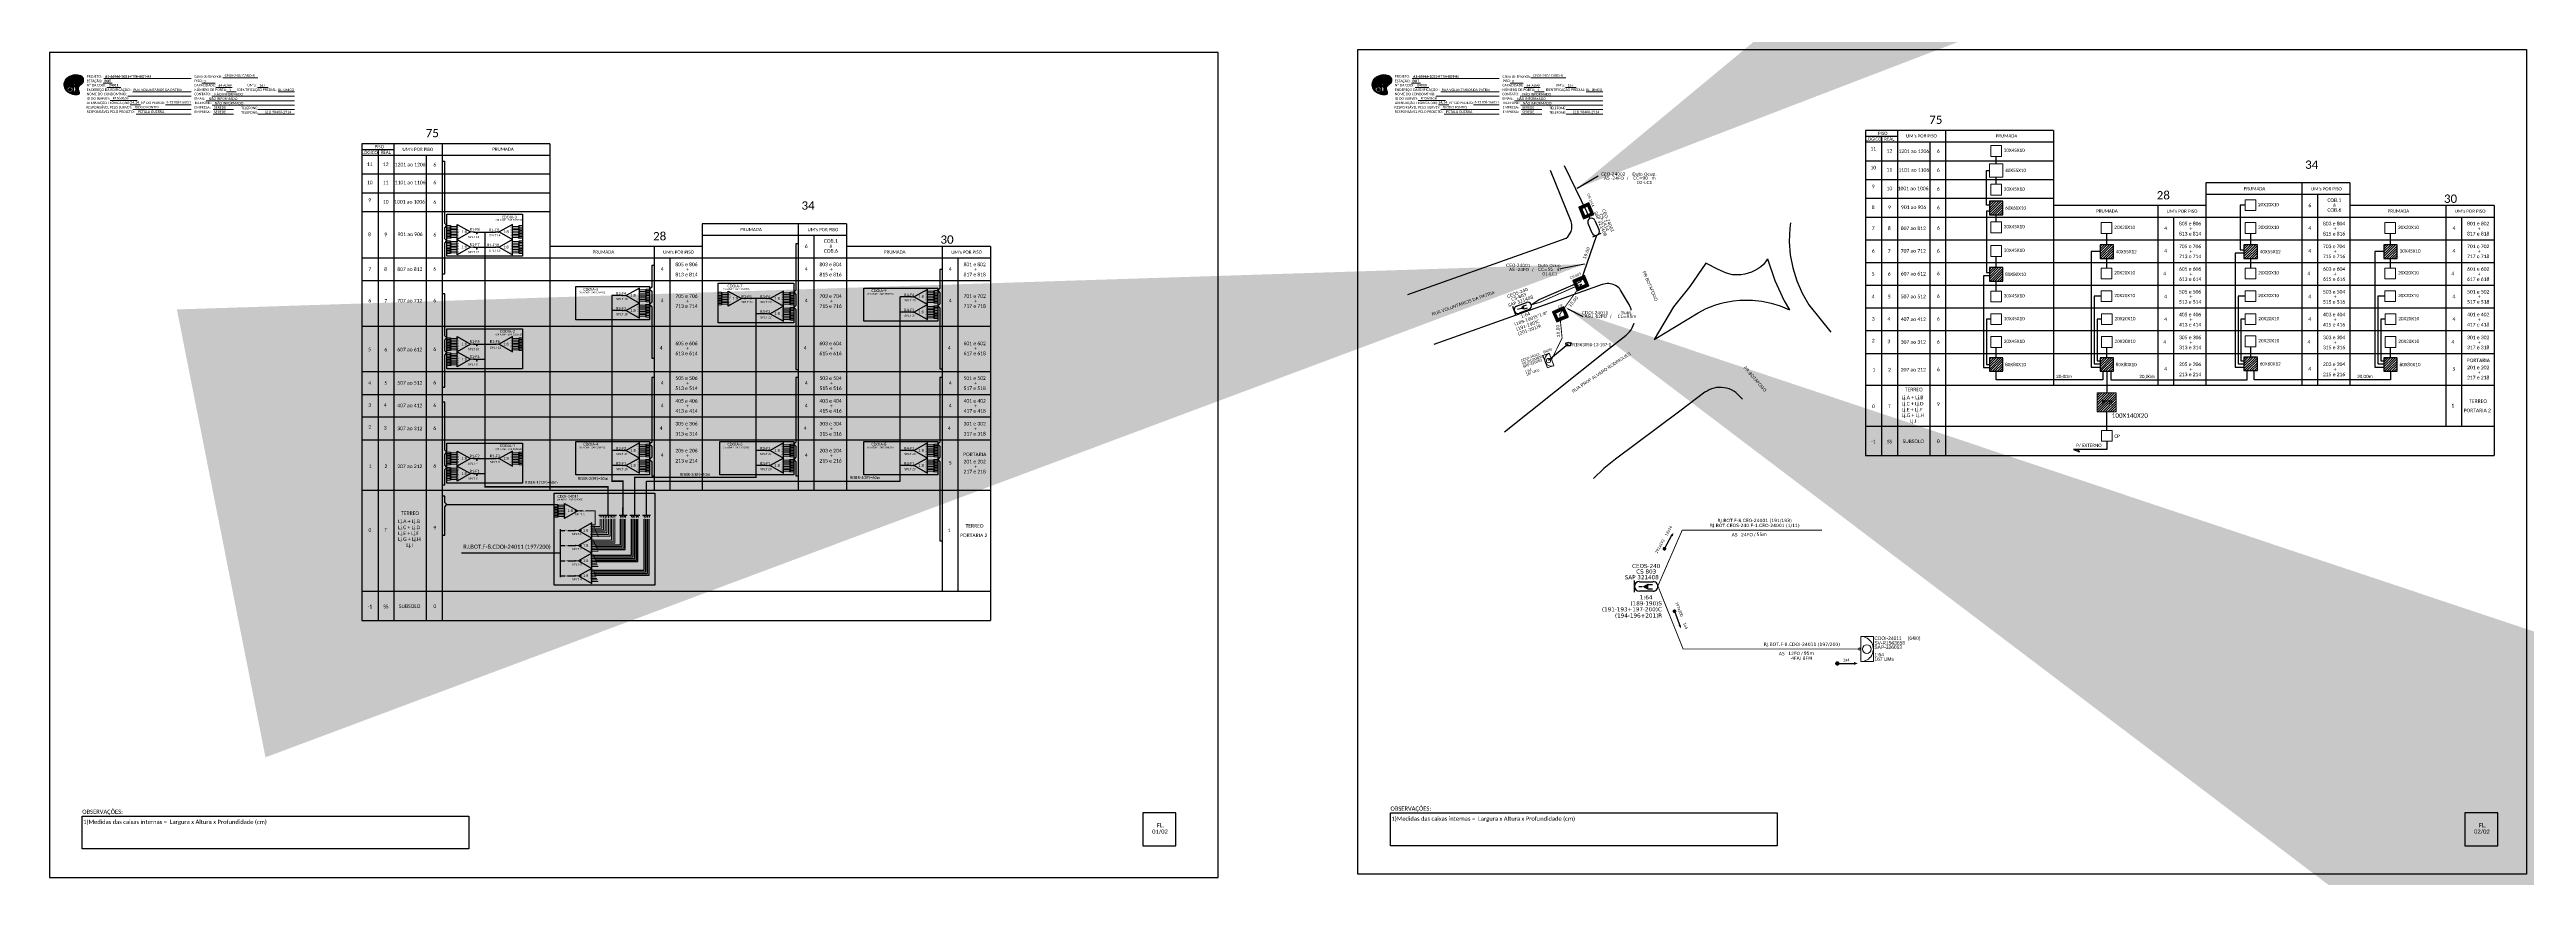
# Model space of a CAD drawing. Extents: x -4 to 1779, y 1 to 598.
import ezdxf
from ezdxf.enums import TextEntityAlignment as Align

# ---------------------------------------------------------------- set-up
doc = ezdxf.new("R2010")
doc.units = 0
for name, color, linetype in [('10.1-Caixas Subterrâneas', 5, 'Continuous'), ('20.4-CEOS', 1, 'Continuous'), ('20.5-CEO', 1, 'Continuous'), ('CAP a instalar', 1, 'Continuous'), ('label_cabos', 7, 'Continuous'), ('medidas', 3, 'Continuous'), ('QUADRA', 7, 'Continuous'), ('SEGMENTO', 10, 'Continuous'), ('SETA', 7, 'Continuous'), ('surveys', 7, 'Continuous'), ('surveys legendas', 7, 'Continuous')]:
    doc.layers.add(name, color=color, linetype=linetype)
for name, color, linetype, lineweight in [("20.0-LEGENDA DOS CDO'S", 1, 'Continuous', 0), ('20.1-CDO_INTERIOR', 1, 'Continuous', 0), ('40.1-ETIQUETAS', 1, 'Continuous', 20), ('Segmento Logradouro Texto', 238, 'Continuous', 0)]:
    doc.layers.add(name, color=color, linetype=linetype, lineweight=lineweight)
doc.layers.add('DROP DE CLIENTE', color=140, linetype='Continuous', plot=False)
doc.styles.add('ARIAL', font='arial.ttf')
doc.styles.add('DIGICADE', font='arial.ttf')
doc.styles.add('MtXpl_Calibri', font='calibri.ttf')
doc.styles.add('siredit', font='verdana.ttf')
doc.styles.add('TELEMAR-RJ', font='arial.ttf')
doc.styles.add('WMF-Calibri0', font='calibri.ttf')
doc.styles.add('WMF-Calibri1', font='calibrib.ttf')
doc.linetypes.add('FENCELINE1', pattern='A,0.25,-0.1,[133,ltypeshp.shx,S=0.1,R=0,X=-0.1,Y=0],-0.1,1', length=1.45)
doc.dimstyles.new('CC', dxfattribs={"dimtxt": 1, "dimasz": 2, "dimexe": 0.18, "dimexo": 0.0625, "dimgap": 0.09, "dimtad": 0, "dimdec": 0, "dimrnd": 1, "dimzin": 0, "dimdsep": 46, "dimtxsty": 'siredit', "dimblk": 'NONE', "dimcen": 0, "dimse1": 1, "dimse2": 1, "dimsd1": 1, "dimsd2": 1, "dimclrt": 7, "dimadec": 0, "dimazin": 0, "dimtfac": 1, "dimtdec": 0, "dimtofl": 0, "dimtmove": 0, "dimatfit": 3, "dimfxl": 0, "dimtolj": 1, "dimtzin": 0, "dimarcsym": 0})

# ---------------------------------------------------------------- blocks, each defined once
blk = doc.blocks.new('OI')
h = blk.add_hatch(color=40)
edge = h.paths.add_edge_path()
edge.add_spline(control_points=[(4.4, -0.7), (3.9, -1), (3.3, -1.5), (2.8, -2.6), (2.9, -3.5), (3.1, -4.3), (3.3, -4.9), (3.4, -5.4), (3.4, -5.9), (3.2, -6.4), (2.5, -6.6), (1.7, -6.6), (0.6, -6.7), (-0.6, -6.4), (-1.6, -6.1), (-2.8, -5.6), (-3.9, -4.8), (-4.9, -3.7), (-5.3, -2.6), (-5.6, -1.9), (-5.8, -1), (-5.7, 0.5), (-5.1, 2), (-4.1, 3), (-3.3, 3.6), (-2.4, 4.2), (-1.4, 4.4), (-0.6, 4.7), (0.8, 4.9), (2.2, 5), (3.8, 4.6), (4.7, 4.2), (5.4, 3.7), (5.8, 3), (6, 2.2), (6, 1.5), (5.7, 0.6), (5.3, 0.1), (4.9, -0.4), (4.5, -0.6), (4.4, -0.7)], knot_values=[0, 0, 0, 0, 1.60434, 2.417191, 3.427595, 4.282808, 4.776746, 5.304182, 5.888771, 6.258406, 6.858137, 7.79129, 8.986195, 10.124242, 11.187857, 12.242908, 13.953784, 15.414161, 16.515391, 17.349188, 17.675853, 19.552021, 21.515531, 22.568638, 23.63245, 24.621084, 25.782718, 26.745347, 27.142653, 29.870543, 31.004649, 31.921532, 32.709589, 33.801391, 34.042471, 35.192333, 35.971461, 36.628871, 37.254359, 37.836911, 37.836911, 37.836911, 37.836911], degree=3, periodic=0)
h.paths.add_polyline_path([(1.1, -0.9, -1), (0, -0.9, -1)], flags=16)
edge = h.paths.add_edge_path(flags=16)
edge.add_ellipse((0.6, -3.6), major_axis=(-0.02, 1.71), ratio=0.361305, start_angle=0, end_angle=360)
h.paths.add_polyline_path([(-0.4, -3.6, -1), (-3.8, -3.6, -1)], flags=16)
edge = h.paths.add_edge_path(flags=0)
edge.add_ellipse((-2.1, -3.6), major_axis=(0, 0.885), ratio=0.758294, start_angle=0, end_angle=360)
at = {"color": 40}
for centre, radius in [((-2.1, -3.6), 1.72), ((0.5, -0.9), 0.587)]:
    blk.add_circle(centre, radius, dxfattribs=at)
blk.add_ellipse((-2.1, -3.6), major_axis=(0, 0.885), ratio=0.758294, start_param=-3.141592653589792, end_param=3.141592653589792, dxfattribs=at)
blk.add_ellipse((0.6, -3.6), major_axis=(-0.02, 1.71), ratio=0.361305, dxfattribs=at)
at = {"color": 40, "start_tangent": (-0.800898, -0.598801), "end_tangent": (-0.800898, -0.598801)}
blk.add_spline([(4.4, -0.7), (3.2, -1.8), (2.9, -2.5), (2.9, -3.5), (3.1, -4.4), (3.3, -4.8), (3.4, -5.4), (3.4, -6), (3.2, -6.3), (2.7, -6.5), (1.7, -6.6), (0.5, -6.6), (-0.6, -6.4), (-1.6, -6.1), (-2.6, -5.7), (-3.9, -4.7), (-4.9, -3.6), (-5.4, -2.6), (-5.6, -1.8), (-5.7, -1.5), (-5.6, 0.4), (-4.8, 2.2), (-4.1, 3), (-3.3, 3.6), (-2.4, 4.1), (-1.3, 4.5), (-0.4, 4.7), (0, 4.8), (2.7, 4.8), (3.8, 4.5), (4.7, 4.2), (5.3, 3.7), (5.9, 2.7), (5.9, 2.5), (5.9, 1.3), (5.7, 0.6), (5.3, 0.1), (4.8, -0.4), (4.4, -0.7)], degree=3, dxfattribs=at)
blk = doc.blocks.new('SURVEY_SURVEY')
for p, q in [((0, 0.0000127), (-0.0000126, 0.000009)), ((-0.0000126, 0.000009), (-0.0000086, 0.000009)), ((-0.0000086, 0), (-0.0000086, 0.000009)), ((0.0000086, 0), (-0.0000086, 0)), ((0, 0.0000127), (0.0000126, 0.000009)), ((0.0000084, 0.0000132), (0.0000098, 0.0000132)), ((0.0000084, 0.0000103), (0.0000084, 0.0000132)), ((0.0000126, 0.000009), (0.0000086, 0.000009)), ((0.0000086, 0.000009), (0.0000086, 0)), ((0.0000098, 0.0000132), (0.0000098, 0.0000099))]:
    blk.add_line(p, q)
blk = doc.blocks.new('*X8')
at = {"color": 0, "linetype": 'Continuous'}
for p, q in [((-1.25, 0.34099), (-0.49099, 1.1)), ((-1.25, 0.517767), (-0.667767, 1.1)), ((-1.25, 0.694544), (-0.844544, 1.1)), ((-1.25, 0.87132), (-1.02132, 1.1)), ((-1.25, 1.048097), (-1.198097, 1.1)), ((-1.25, 0.164214), (-0.8035, 0.610714)), ((-1.25, -0.012563), (-0.8035, 0.433937)), ((-1.25, -0.18934), (-0.8035, 0.25716)), ((-1.25, -0.366117), (-0.8035, 0.080383)), ((-0.789214, 0.625), (-0.314214, 1.1)), ((-0.612437, 0.625), (-0.137437, 1.1)), ((-0.43566, 0.625), (0.03934, 1.1)), ((-0.258883, 0.625), (0.216117, 1.1)), ((-0.082107, 0.625), (0.392893, 1.1)), ((0.09467, 0.625), (0.56967, 1.1)), ((0.271447, 0.625), (0.746447, 1.1)), ((0.448223, 0.625), (0.923223, 1.1)), ((0.625, 0.625), (1.1, 1.1)), ((0.801777, 0.625), (1.25, 1.073223)), ((0.8035, 0.449947), (1.25, 0.896447)), ((0.8035, 0.27317), (1.25, 0.71967)), ((0.8035, 0.096393), (1.25, 0.542893)), ((0.8035, -0.080383), (1.25, 0.366117)), ((0.8035, -0.25716), (1.25, 0.18934)), ((0.8035, -0.433937), (1.25, 0.012563)), ((-1.25, -0.542893), (-0.8035, -0.096393)), ((-1.25, -0.71967), (-0.8035, -0.27317)), ((-1.25, -0.896447), (-0.8035, -0.449947)), ((-1.25, -1.073223), (-0.801777, -0.625)), ((-1.1, -1.1), (-0.625, -0.625)), ((-0.923223, -1.1), (-0.448223, -0.625)), ((-0.746447, -1.1), (-0.271447, -0.625)), ((-0.56967, -1.1), (-0.09467, -0.625)), ((-0.392893, -1.1), (0.082107, -0.625)), ((-0.216117, -1.1), (0.258883, -0.625)), ((-0.03934, -1.1), (0.43566, -0.625)), ((0.137437, -1.1), (0.612437, -0.625)), ((0.314214, -1.1), (0.789214, -0.625)), ((0.49099, -1.1), (1.25, -0.34099)), ((0.667767, -1.1), (1.25, -0.517767)), ((0.8035, -0.610714), (1.25, -0.164214)), ((0.844544, -1.1), (1.25, -0.694544)), ((1.02132, -1.1), (1.25, -0.87132)), ((1.198097, -1.1), (1.25, -1.048097))]:
    blk.add_line(p, q, dxfattribs=at)
blk = doc.blocks.new('MANHOLE_MQ')
at = {"color": 0, "linetype": 'Continuous'}
for p, q in [((0.0000062, 0.0000057), (-0.0000063, 0.0000057)), ((-0.0000063, 0.0000057), (-0.0000063, -0.0000053)), ((-0.000004, 0.0000033), (0.000004, 0.0000033)), ((-0.000004, -0.0000029), (-0.000004, 0.0000033)), ((0.000004, 0.0000033), (0.000004, -0.0000029)), ((0.0000062, -0.0000053), (0.0000062, 0.0000057)), ((-0.0000063, -0.0000053), (0.0000062, -0.0000053)), ((0.000004, -0.0000029), (-0.000004, -0.0000029)), ((0.000004, -0.0000029), (0.000004, -0.0000029))]:
    blk.add_line(p, q, dxfattribs=at)
at = {"color": 0, "linetype": 'Continuous', "xscale": 5e-06, "yscale": 5e-06, "zscale": 1e-05}
blk.add_blockref('*X8', (0, 0.0000002), dxfattribs=at)
blk = doc.blocks.new('*U42')
at = {"layer": '20.4-CEOS', "color": 7, "style": 'siredit'}
for tag, p in [('FIBRAS_SPLITTER', (0, 0)), ('FIBRAS_TOP_C', (0, -4.13)), ('RESERVA_FINAIS', (0, -5.46))]:
    blk.add_attdef(tag, p, '', height=1.01, dxfattribs=at)
for tag, p, flags in [('ID_ATIVIDADE', (0, -6.77), 3), ('FATOR', (0, -8.09), 1), ('QTDE', (0, -9.4), 1), ('FID', (0, -10.71), 1)]:
    blk.add_attdef(tag, p, '', height=1.01, dxfattribs=dict(at, flags=flags))
blk = doc.blocks.new('Inst CB DT OCUP CFOA-SM-AS-80-TS-24')
at = {"layer": 'label_cabos', "color": 0, "style": 'siredit'}
for tag, flags, p in [('ID_ATIVIDADE', 3, (1.31, 2.67)), ('FATOR', 1, (11.56, 2.55))]:
    blk.add_attdef(tag, text='', height=1, rotation=359.69001, dxfattribs=dict(at, flags=flags)).set_placement(p, align=Align.MIDDLE_CENTER)
for tag, p in [('TIPO_CABO', (1.76, 0)), ('DESTINO_CABO', (3.13, 1.26)), ('CABO', (4.69, -0.05)), ('/', (7.71, -0.05)), ('LANCE', (10.91, 0)), ('TIPO_CABO', (13.11, 1.24)), ('UND', (15.96, 0)), ('FID', (13.15, -1.41))]:
    blk.add_attdef(tag, text='', height=1, rotation=359.69001, dxfattribs=at).set_placement(p, align=Align.MIDDLE_CENTER)
blk.add_attdef('QTDE', (12.43, -0.47), '', height=1, rotation=359.69001, dxfattribs=at)
blk = doc.blocks.new('_None')
blk = doc.blocks.new('LEGENDA DOS CABOS')
at = {"layer": 'label_cabos', "color": 0, "style": 'siredit'}
for tag, p in [('TIPO_CABO', (2.74, 0.52)), ('ID', (4.24, 1.63)), ('CABO', (6.16, 0.47)), ('/', (9.19, 0.47)), ('METROS', (14.36, 0.47)), ('XX', (14.31, 1.67))]:
    blk.add_attdef(tag, text='', height=1, rotation=359.69001, dxfattribs=at).set_placement(p, align=Align.MIDDLE_CENTER)
blk = doc.blocks.new('ETIQUETA_RS5F')
at = {"layer": '40.1-ETIQUETAS', "color": 0, "style": 'siredit'}
blk.add_text('/', height=1.5, dxfattribs=at).set_placement((1.6, -2), align=Align.MIDDLE_RIGHT)
for tag, p in [('ETIQUETA_R_SECUNDARIA', (1.2, 2.1)), ('ETIQUETA_R_PRIMARIA', (1.2, 4.1)), ('F_ATIVAS/F_MORTAS', (1.1, -4.2))]:
    blk.add_attdef(tag, text='', height=1.5, dxfattribs=at).set_placement(p, align=Align.MIDDLE_CENTER)
for tag, p in [('TIPO_CABO', (-6.6, -2.1)), ('CAP_CABO', (0.4, -2.1))]:
    blk.add_attdef(tag, text='', height=1.5, dxfattribs=at).set_placement(p, align=Align.MIDDLE_RIGHT)
for tag, p in [('FUSÃO_1', (0.8, -8.4)), ('FUSÃO_2', (0.8, -10.6)), ('FUSÃO_3', (0.8, -12.9)), ('FUSÃO_4', (0.8, -15.1)), ('FUSÃO_5', (0.8, -17.2))]:
    blk.add_attdef(tag, text='', height=1.5, dxfattribs=at).set_placement(p, align=Align.CENTER)
blk.add_attdef('METROS', text='', height=1.5, dxfattribs=at).set_placement((2.1, -2), align=Align.MIDDLE_LEFT)
blk = doc.blocks.new('SPLITTER_')
blk.add_point((0, 0))
at = {"style": 'ARIAL', "flags": 4}
blk.add_attdef('SPLT', (0, -3.3), '', height=1.5, dxfattribs=at)
blk = doc.blocks.new('SPLT_1-8_SC-APC_ESQ')
at = {"color": 3, "lineweight": 0}
for points in [[(2.4, -3), (0, -3)], [(2.4, -4), (0, -4)], [(2.4, -4.2), (0, -4.2)], [(2.4, -5.2), (0, -5.2)], [(2.4, -5.3), (0, -5.3)], [(2.4, -6.3), (0, -6.3)], [(2.4, -6.5), (0, -6.5)], [(2.4, -7.5), (0, -7.5)], [(2.4, -7.6), (0, -7.6)], [(2.4, -8.6), (0, -8.6)], [(2.4, -8.8), (0, -8.8)], [(2.4, -9.8), (0, -9.8)], [(2.4, -9.9), (0, -9.9)], [(2.4, -10.9), (0, -10.9)], [(2.4, -11.1), (0, -11.1)], [(2.4, -12.1), (0, -12.1)], [(2.4, -3), (2.4, -4)], [(2.4, -4.2), (2.4, -5.2)], [(2.4, -5.3), (2.4, -6.3)], [(2.4, -6.5), (2.4, -7.5)], [(2.4, -7.6), (2.4, -8.6)], [(2.4, -8.8), (2.4, -9.8)], [(2.4, -9.9), (2.4, -10.9)], [(2.4, -11.1), (2.4, -12.1)], [(3, -3.5), (7.4, -3.5)], [(7.4, -4.7), (3, -4.7)], [(7.4, -5.8), (3, -5.8)], [(7.4, -7), (3, -7)], [(7.4, -8.1), (3, -8.1)], [(7.4, -9.3), (3, -9.3)], [(7.4, -10.4), (3, -10.4)], [(7.4, -11.6), (3, -11.6)]]:
    blk.add_lwpolyline(points, dxfattribs=at)
for points in [[(3, -3.2), (2.4, -3.2), (2.4, -3.8), (3, -3.8)], [(3, -4.4), (2.4, -4.4), (2.4, -5), (3, -5)], [(3, -5.5), (2.4, -5.5), (2.4, -6.1), (3, -6.1)], [(3, -6.7), (2.4, -6.7), (2.4, -7.3), (3, -7.3)], [(3, -7.8), (2.4, -7.8), (2.4, -8.4), (3, -8.4)], [(3, -9), (2.4, -9), (2.4, -9.6), (3, -9.6)], [(3, -10.1), (2.4, -10.1), (2.4, -10.7), (3, -10.7)], [(3, -11.3), (2.4, -11.3), (2.4, -11.9), (3, -11.9)]]:
    blk.add_lwpolyline(points, close=True, dxfattribs=at)
at = {"color": 1}
blk.add_lwpolyline([(7.4, -2.1), (17, -7.5), (7.4, -13), (7.4, -2.1)], dxfattribs=at)
at = {"color": 1, "lineweight": 0}
blk.add_lwpolyline([(17, -7.5), (19.3, -7.5)], dxfattribs=at)
at = {"color": 1, "style": 'ARIAL'}
for s, height, p in [('S2', 0.75, (7.6, -5)), ('S3', 0.75, (7.6, -6.2)), ('S4', 0.75, (7.6, -7.4)), ('S5', 0.75, (7.5, -8.6)), ('S6', 0.75, (7.6, -9.7)), ('S7', 0.75, (7.6, -10.8)), ('S8', 0.75, (7.6, -11.9)), ('S1', 0.75, (7.7, -3.8)), ('1:8', 2, (10.5, -8.4))]:
    blk.add_text(s, height=height, dxfattribs=at).set_placement(p)
blk = doc.blocks.new('SPLT_1-8_SC-APC')
at = {"color": 1, "lineweight": 0}
blk.add_lwpolyline([(-17, -7.5), (-19.3, -7.5)], dxfattribs=at)
at = {"color": 1}
blk.add_lwpolyline([(-7.4, -2.1), (-17, -7.5), (-7.4, -13), (-7.4, -2.1)], dxfattribs=at)
at = {"color": 3, "lineweight": 0}
for points in [[(-3, -3.5), (-7.4, -3.5)], [(-7.4, -4.7), (-3, -4.7)], [(-7.4, -5.8), (-3, -5.8)], [(-7.4, -7), (-3, -7)], [(-7.4, -8.1), (-3, -8.1)], [(-7.4, -9.3), (-3, -9.3)], [(-7.4, -10.4), (-3, -10.4)], [(-7.4, -11.6), (-3, -11.6)], [(-2.4, -3), (-2.4, -4)], [(-2.4, -3), (0, -3)], [(-2.4, -4), (0, -4)], [(-2.4, -4.2), (-2.4, -5.2)], [(-2.4, -4.2), (0, -4.2)], [(-2.4, -5.2), (0, -5.2)], [(-2.4, -5.3), (-2.4, -6.3)], [(-2.4, -5.3), (0, -5.3)], [(-2.4, -6.3), (0, -6.3)], [(-2.4, -6.5), (-2.4, -7.5)], [(-2.4, -6.5), (0, -6.5)], [(-2.4, -7.5), (0, -7.5)], [(-2.4, -7.6), (-2.4, -8.6)], [(-2.4, -7.6), (0, -7.6)], [(-2.4, -8.6), (0, -8.6)], [(-2.4, -8.8), (-2.4, -9.8)], [(-2.4, -8.8), (0, -8.8)], [(-2.4, -9.8), (0, -9.8)], [(-2.4, -9.9), (-2.4, -10.9)], [(-2.4, -9.9), (0, -9.9)], [(-2.4, -10.9), (0, -10.9)], [(-2.4, -11.1), (-2.4, -12.1)], [(-2.4, -11.1), (0, -11.1)], [(-2.4, -12.1), (0, -12.1)]]:
    blk.add_lwpolyline(points, dxfattribs=at)
for points in [[(-3, -3.2), (-2.4, -3.2), (-2.4, -3.8), (-3, -3.8)], [(-3, -4.4), (-2.4, -4.4), (-2.4, -5), (-3, -5)], [(-3, -5.5), (-2.4, -5.5), (-2.4, -6.1), (-3, -6.1)], [(-3, -6.7), (-2.4, -6.7), (-2.4, -7.3), (-3, -7.3)], [(-3, -7.8), (-2.4, -7.8), (-2.4, -8.4), (-3, -8.4)], [(-3, -9), (-2.4, -9), (-2.4, -9.6), (-3, -9.6)], [(-3, -10.1), (-2.4, -10.1), (-2.4, -10.7), (-3, -10.7)], [(-3, -11.3), (-2.4, -11.3), (-2.4, -11.9), (-3, -11.9)]]:
    blk.add_lwpolyline(points, close=True, dxfattribs=at)
at = {"color": 1, "style": 'ARIAL'}
for s, height, p in [('1:8', 2, (-13.9, -8.4)), ('S1', 0.75, (-8.7, -3.8)), ('S2', 0.75, (-8.7, -5)), ('S3', 0.75, (-8.7, -6.2)), ('S4', 0.75, (-8.7, -7.4)), ('S5', 0.75, (-8.7, -8.6)), ('S6', 0.75, (-8.7, -9.7)), ('S7', 0.75, (-8.7, -10.8)), ('S8', 0.75, (-8.7, -11.9))]:
    blk.add_text(s, height=height, dxfattribs=at).set_placement(p)

msp = doc.modelspace()

# ---------------------------------------------------------------- hatches: boundary and pattern name
h = msp.add_hatch()
h.set_pattern_fill('ANSI31', color=1, scale=10, style=0)
h.set_pattern_definition([(45, (776.5189, 90.5313), (-0.8838835, 0.8838835), [])])
h.paths.add_polyline_path([(1401.7, 488.3), (1392.1, 488.3), (1392.1, 478.5), (1401.7, 478.5)])
h.paths.add_polyline_path([(1400, 478.8), (1400, 484)], flags=16)
h = msp.add_hatch(color=3)
h.dxf.hatch_style = 1
edge = h.paths.add_edge_path()
edge.add_arc((301.6, 466.1), 0.256, 0, 360)
h = msp.add_hatch(color=3)
h.dxf.hatch_style = 1
edge = h.paths.add_edge_path()
edge.add_arc((317.3, 466.1), 0.256, 0, 360)
h = msp.add_hatch(color=3)
h.dxf.hatch_style = 1
edge = h.paths.add_edge_path()
edge.add_arc((301.6, 455.2), 0.256, 0, 360)
h = msp.add_hatch(color=3)
h.dxf.hatch_style = 1
edge = h.paths.add_edge_path()
edge.add_arc((317.3, 455.2), 0.256, 0, 360)
h = msp.add_hatch()
h.set_pattern_fill('ANSI31', color=1, scale=10, style=0)
h.set_pattern_definition([(45, (856.1559, 59.1777), (-0.8838835, 0.8838835), [])])
h.paths.add_polyline_path([(1481.3, 456.9), (1471.7, 456.9), (1471.7, 447.1), (1481.3, 447.1)])
h.paths.add_polyline_path([(1479.7, 447.5), (1479.7, 452.6)], flags=16)
h = msp.add_hatch()
h.set_pattern_fill('ANSI31', color=1, scale=10, style=0)
h.set_pattern_definition([(45, (959.6753, 59.1777), (-0.8838835, 0.8838835), [])])
h.paths.add_polyline_path([(1584.9, 456.9), (1575.2, 456.9), (1575.2, 447.1), (1584.9, 447.1)])
h.paths.add_polyline_path([(1583.2, 447.5), (1583.2, 452.6)], flags=16)
h = msp.add_hatch()
h.set_pattern_fill('ANSI31', color=1, scale=10, style=0)
h.set_pattern_definition([(45, (1060.359, 59.1777), (-0.8838835, 0.8838835), [])])
h.paths.add_polyline_path([(1685.5, 456.9), (1675.9, 456.9), (1675.9, 447.1), (1685.5, 447.1)])
h.paths.add_polyline_path([(1683.9, 447.5), (1683.9, 452.6)], flags=16)
h = msp.add_hatch()
h.set_pattern_fill('ANSI31', color=1, scale=10, style=0)
h.set_pattern_definition([(45, (776.5189, 42.8058), (-0.8838835, 0.8838835), [])])
h.paths.add_polyline_path([(1401.7, 440.5), (1392.1, 440.5), (1392.1, 430.8), (1401.7, 430.8)])
h.paths.add_polyline_path([(1400, 431.1), (1400, 436.3)], flags=16)
h = msp.add_hatch(color=3)
h.dxf.hatch_style = 1
edge = h.paths.add_edge_path()
edge.add_arc((408.8, 420.4), 0.256, 0, 360)
h = msp.add_hatch(color=3)
h.dxf.hatch_style = 1
edge = h.paths.add_edge_path()
edge.add_arc((496.5, 418.2), 0.256, 0, 360)
h = msp.add_hatch(color=3)
h.dxf.hatch_style = 1
edge = h.paths.add_edge_path()
edge.add_arc((512.4, 418.2), 0.256, 0, 360)
h = msp.add_hatch(color=3)
h.dxf.hatch_style = 1
edge = h.paths.add_edge_path()
edge.add_arc((616.1, 419.4), 0.256, 0, 360)
h = msp.add_hatch(color=3)
h.dxf.hatch_style = 1
edge = h.paths.add_edge_path()
edge.add_arc((408.8, 409.5), 0.256, 0, 360)
h = msp.add_hatch(color=3)
h.dxf.hatch_style = 1
edge = h.paths.add_edge_path()
edge.add_arc((512.4, 407.3), 0.256, 0, 360)
h = msp.add_hatch(color=3)
h.dxf.hatch_style = 1
edge = h.paths.add_edge_path()
edge.add_arc((616.1, 408.5), 0.256, 0, 360)
h = msp.add_hatch(color=3)
h.dxf.hatch_style = 1
edge = h.paths.add_edge_path()
edge.add_arc((301.6, 385.4), 0.256, 0, 360)
h = msp.add_hatch(color=3)
h.dxf.hatch_style = 1
edge = h.paths.add_edge_path()
edge.add_arc((301.6, 374.5), 0.256, 0, 360)
h = msp.add_hatch(color=3)
h.dxf.hatch_style = 1
edge = h.paths.add_edge_path()
edge.add_arc((317.3, 385.4), 0.256, 0, 360)
h = msp.add_hatch()
h.set_pattern_fill('ANSI31', color=1, scale=10, style=0)
h.set_pattern_definition([(45, (776.5189, -22.1173), (-0.8838835, 0.8838835), [])])
h.paths.add_polyline_path([(1401.7, 375.6), (1392.1, 375.6), (1392.1, 365.8), (1401.7, 365.8)])
h.paths.add_polyline_path([(1400, 366.2), (1400, 371.3)], flags=16)
h = msp.add_hatch()
h.set_pattern_fill('ANSI31', color=1, scale=10, style=0)
h.set_pattern_definition([(45, (856.1518, -22.1173), (-0.8838835, 0.8838835), [])])
h.paths.add_polyline_path([(1481.3, 375.6), (1471.7, 375.6), (1471.7, 365.8), (1481.3, 365.8)])
h.paths.add_polyline_path([(1479.7, 366.2), (1479.7, 371.3)], flags=16)
h = msp.add_hatch()
h.set_pattern_fill('ANSI31', color=1, scale=10, style=0)
h.set_pattern_definition([(45, (959.6753, -21.6253), (-0.8838835, 0.8838835), [])])
h.paths.add_polyline_path([(1584.9, 376.1), (1575.2, 376.1), (1575.2, 366.3), (1584.9, 366.3)])
h.paths.add_polyline_path([(1583.2, 366.7), (1583.2, 371.8)], flags=16)
h = msp.add_hatch()
h.set_pattern_fill('ANSI31', color=1, scale=10, style=0)
h.set_pattern_definition([(45, (1060.3549, -22.1173), (-0.8838835, 0.8838835), [])])
h.paths.add_polyline_path([(1685.5, 375.6), (1675.9, 375.6), (1675.9, 365.8), (1685.5, 365.8)])
h.paths.add_polyline_path([(1683.9, 366.2), (1683.9, 371.3)], flags=16)
h = msp.add_hatch()
h.set_pattern_fill('ANSI31', color=1, scale=10, style=0)
h.set_pattern_definition([(45, (858.1218, -47.4526), (-0.8838835, 0.8838835), [])])
h.paths.add_polyline_path([(1469.7, 336.5), (1483.3, 336.5), (1483.3, 350.3), (1469.7, 350.3)])
h.paths.add_polyline_path([(1471.7, 340.9), (1481.8, 340.9), (1481.8, 346), (1471.7, 346)], flags=24)
h = msp.add_hatch(color=3)
h.dxf.hatch_style = 1
edge = h.paths.add_edge_path()
edge.add_arc((301.6, 303), 0.256, 0, 360)
h = msp.add_hatch(color=3)
h.dxf.hatch_style = 1
edge = h.paths.add_edge_path()
edge.add_arc((317.3, 303), 0.256, 0, 360)
h = msp.add_hatch(color=3)
h.dxf.hatch_style = 1
edge = h.paths.add_edge_path()
edge.add_arc((408.8, 308.8), 0.256, 0, 360)
h = msp.add_hatch(color=3)
h.dxf.hatch_style = 1
edge = h.paths.add_edge_path()
edge.add_arc((512.4, 308.8), 0.256, 0, 360)
h = msp.add_hatch(color=3)
h.dxf.hatch_style = 1
edge = h.paths.add_edge_path()
edge.add_arc((616.1, 308.8), 0.256, 0, 360)
h = msp.add_hatch(color=3)
h.dxf.hatch_style = 1
edge = h.paths.add_edge_path()
edge.add_arc((301.6, 292.1), 0.256, 0, 360)
h = msp.add_hatch(color=3)
h.dxf.hatch_style = 1
edge = h.paths.add_edge_path()
edge.add_arc((408.8, 297.9), 0.256, 0, 360)
h = msp.add_hatch(color=3)
h.dxf.hatch_style = 1
edge = h.paths.add_edge_path()
edge.add_arc((512.4, 297.9), 0.256, 0, 360)
h = msp.add_hatch(color=3)
h.dxf.hatch_style = 1
edge = h.paths.add_edge_path()
edge.add_arc((616.1, 297.9), 0.256, 0, 360)
h = msp.add_hatch(color=3)
h.dxf.hatch_style = 1
edge = h.paths.add_edge_path()
edge.add_arc((374.4, 251.2), 0.242, 0, 360)
h = msp.add_hatch(color=3)
h.dxf.hatch_style = 1
edge = h.paths.add_edge_path()
edge.add_arc((378.5, 265.3), 0.242, 0, 360)
h = msp.add_hatch(color=3)
h.dxf.hatch_style = 1
edge = h.paths.add_edge_path()
edge.add_arc((387.9, 254), 0.242, 0, 360)
h = msp.add_hatch(color=3)
h.dxf.hatch_style = 1
edge = h.paths.add_edge_path()
edge.add_arc((388.4, 252.9), 0.242, 0, 360)
h = msp.add_hatch(color=3)
h.dxf.hatch_style = 1
edge = h.paths.add_edge_path()
edge.add_arc((388.9, 251.7), 0.242, 0, 360)
h = msp.add_hatch(color=3)
h.dxf.hatch_style = 1
edge = h.paths.add_edge_path()
edge.add_arc((389.4, 250.6), 0.242, 0, 360)
h = msp.add_hatch(color=3)
h.dxf.hatch_style = 1
edge = h.paths.add_edge_path()
edge.add_arc((389.9, 249.4), 0.242, 0, 360)
h = msp.add_hatch(color=3)
h.dxf.hatch_style = 1
edge = h.paths.add_edge_path()
edge.add_arc((374.6, 240.3), 0.242, 0, 360)
h = msp.add_hatch(color=3)
h.dxf.hatch_style = 1
edge = h.paths.add_edge_path()
edge.add_arc((387.4, 244.3), 0.242, 0, 360)
h = msp.add_hatch(color=3)
h.dxf.hatch_style = 1
edge = h.paths.add_edge_path()
edge.add_arc((387.4, 233.4), 0.242, 0, 360)
h = msp.add_hatch(color=3)
h.dxf.hatch_style = 1
edge = h.paths.add_edge_path()
edge.add_arc((387.9, 243.1), 0.242, 0, 360)
h = msp.add_hatch(color=3)
h.dxf.hatch_style = 1
edge = h.paths.add_edge_path()
edge.add_arc((387.9, 232.2), 0.242, 0, 360)
h = msp.add_hatch(color=3)
h.dxf.hatch_style = 1
edge = h.paths.add_edge_path()
edge.add_arc((388.4, 242), 0.242, 0, 360)
h = msp.add_hatch(color=3)
h.dxf.hatch_style = 1
edge = h.paths.add_edge_path()
edge.add_arc((388.9, 240.8), 0.242, 0, 360)
h = msp.add_hatch(color=3)
h.dxf.hatch_style = 1
edge = h.paths.add_edge_path()
edge.add_arc((389.4, 239.7), 0.242, 0, 360)
h = msp.add_hatch(color=3)
h.dxf.hatch_style = 1
edge = h.paths.add_edge_path()
edge.add_arc((389.9, 238.5), 0.242, 0, 360)
h = msp.add_hatch(color=3)
h.dxf.hatch_style = 1
edge = h.paths.add_edge_path()
edge.add_arc((390.4, 248.3), 0.242, 0, 360)
h = msp.add_hatch(color=3)
h.dxf.hatch_style = 1
edge = h.paths.add_edge_path()
edge.add_arc((390.4, 237.4), 0.242, 0, 360)
h = msp.add_hatch(color=3)
h.dxf.hatch_style = 1
edge = h.paths.add_edge_path()
edge.add_arc((390.9, 247.1), 0.242, 0, 360)
h = msp.add_hatch(color=3)
h.dxf.hatch_style = 1
edge = h.paths.add_edge_path()
edge.add_arc((374.4, 229.4), 0.242, 0, 360)
h = msp.add_hatch(color=3)
h.dxf.hatch_style = 1
edge = h.paths.add_edge_path()
edge.add_arc((374.4, 218.5), 0.242, 0, 360)
h = msp.add_hatch(color=3)
h.dxf.hatch_style = 1
edge = h.paths.add_edge_path()
edge.add_arc((387.4, 222.5), 0.242, 0, 360)
h = msp.add_hatch(color=3)
h.dxf.hatch_style = 1
edge = h.paths.add_edge_path()
edge.add_arc((387.9, 221.3), 0.242, 0, 360)
h = msp.add_hatch(color=3)
h.dxf.hatch_style = 1
edge = h.paths.add_edge_path()
edge.add_arc((388.4, 231.1), 0.242, 0, 360)
h = msp.add_hatch(color=3)
h.dxf.hatch_style = 1
edge = h.paths.add_edge_path()
edge.add_arc((388.4, 220.2), 0.242, 0, 360)
h = msp.add_hatch(color=3)
h.dxf.hatch_style = 1
edge = h.paths.add_edge_path()
edge.add_arc((388.9, 229.9), 0.242, 0, 360)
h = msp.add_hatch(color=3)
h.dxf.hatch_style = 1
edge = h.paths.add_edge_path()
edge.add_arc((388.9, 219), 0.242, 0, 360)
h = msp.add_hatch(color=3)
h.dxf.hatch_style = 1
edge = h.paths.add_edge_path()
edge.add_arc((389.4, 228.8), 0.242, 0, 360)

# ---------------------------------------------------------------- linework, layer by layer
for p, q in [((837.2, 595.3), (-3.8, 595.3)), ((-3.8, 595.3), (-3.8, 1.3)), ((837.2, 1.3), (837.2, 595.3)), ((-3.8, 1.3), (837.2, 1.3))]:
    msp.add_line(p, q)
at = {"color": 3}
for p, q in [((1396.9, 515.3), (1396.9, 520.6)), ((1396.9, 500.5), (1396.9, 505.6)), ((1396.9, 473.4), (1396.9, 478.5)), ((1476.5, 456.9), (1476.5, 465.1)), ((1580.1, 456.9), (1580.1, 465.1)), ((1680.7, 456.9), (1680.7, 465.1)), ((1396.9, 440.5), (1396.9, 448.6)), ((1476.5, 440.2), (1476.5, 447.1)), ((1580.1, 440.2), (1580.1, 447.1)), ((1680.7, 440.2), (1680.7, 447.1)), ((1396.9, 423.6), (1396.9, 430.8))]:
    msp.add_line(p, q, dxfattribs=at)
at = {"color": 7}
msp.add_lwpolyline([(937.5, 597.6), (1778.5, 597.6), (1778.5, 3.6), (937.5, 3.6)], close=True, dxfattribs=at)
at = {"color": 7, "lineweight": 0}
for points in [[(34.8, 573.3), (41.3, 573.3)], [(35.3, 576.6), (98, 576.6)], [(105.8, 573.3), (115.3, 573.3)], [(120.8, 577.1), (146, 577.1)], [(976.1, 573.3), (982.7, 573.3)], [(976.6, 576.6), (1039.4, 576.6)], [(1047.2, 573.3), (1056.6, 573.3)], [(1062.2, 577.1), (1087.3, 577.1)], [(37.4, 570.2), (47.4, 570.2)], [(39.7, 560.8), (59.3, 560.8)], [(52.6, 563.9), (98, 563.9)], [(54.3, 557.8), (61.7, 557.8)], [(56, 567), (98, 567)], [(56, 554.3), (98, 554.3)], [(79.6, 557.8), (98, 557.8)], [(108.9, 560.6), (172.5, 560.6)], [(113, 563.9), (172.5, 563.9)], [(113.2, 557.4), (172.5, 557.4)], [(113.8, 554.3), (128.6, 554.3)], [(115.8, 570.2), (127.5, 570.2)], [(123.4, 567), (130.4, 567)], [(145.8, 570.2), (153.4, 570.2)], [(146.1, 554.3), (172.5, 554.3)], [(160.6, 567), (172.5, 567)], [(978.8, 570.2), (988.8, 570.2)], [(981.1, 560.8), (1000.7, 560.8)], [(993.9, 563.9), (1039.4, 563.9)], [(995.6, 557.8), (1003.1, 557.8)], [(997.4, 567), (1039.4, 567)], [(997.4, 554.3), (1039.4, 554.3)], [(1020.9, 557.8), (1039.4, 557.8)], [(1050.3, 560.6), (1113.9, 560.6)], [(1054.3, 563.9), (1113.9, 563.9)], [(1054.6, 557.4), (1113.9, 557.4)], [(1055.2, 554.3), (1070, 554.3)], [(1057.2, 570.2), (1068.8, 570.2)], [(1064.8, 567), (1071.7, 567)], [(1087.1, 570.2), (1094.8, 570.2)], [(1087.4, 554.3), (1113.9, 554.3)], [(1102, 567), (1113.9, 567)], [(58.5, 551.1), (98, 551.1)], [(113.8, 551.1), (128.6, 551.1)], [(146.1, 551.1), (172.5, 551.1)], [(999.8, 551.1), (1039.4, 551.1)], [(1055.2, 551.1), (1070, 551.1)], [(1087.4, 551.1), (1113.9, 551.1)], [(378.8, 265.3), (380.2, 265.3)], [(381.9, 265.3), (381.9, 265.3), (381.9, 265.3), (388.9, 265.3), (388.9, 255.2)], [(388.9, 255.2), (386.5, 255.2)], [(386.5, 254), (387.9, 254)], [(386.5, 252.9), (388.4, 252.9)], [(386.5, 251.7), (388.9, 251.7)], [(386.5, 250.6), (389.4, 250.6)], [(386.5, 249.4), (389.9, 249.4)], [(386.5, 248.3), (390.4, 248.3)], [(386.5, 247.1), (390.9, 247.1)], [(387.4, 244.3), (386.5, 244.3)], [(386.5, 243.1), (387.9, 243.1)], [(386.5, 242), (388.4, 242)], [(386.5, 240.8), (388.9, 240.8)], [(386.5, 239.7), (389.4, 239.7)], [(386.5, 238.5), (389.9, 238.5)], [(386.5, 237.4), (390.4, 237.4)], [(386.5, 236.2), (390.9, 236.2)], [(387.4, 233.4), (386.5, 233.4)], [(386.5, 232.2), (387.9, 232.2)], [(386.5, 231.1), (388.4, 231.1)], [(386.5, 229.9), (388.9, 229.9)], [(386.5, 228.8), (389.4, 228.8)], [(386.5, 227.6), (389.9, 227.6)], [(386.5, 226.5), (390.4, 226.5)], [(386.5, 225.3), (390.9, 225.3)], [(387.4, 222.5), (386.5, 222.5)], [(386.5, 221.3), (387.9, 221.3)], [(386.5, 220.2), (388.4, 220.2)], [(386.5, 219), (388.9, 219)], [(386.5, 217.9), (389.4, 217.9)], [(386.5, 216.7), (389.9, 216.7)], [(386.5, 215.6), (390.4, 215.6)], [(386.5, 214.4), (390.9, 214.4)]]:
    msp.add_lwpolyline(points, dxfattribs=at)
for points in [[(1303, 539.3), (1303, 305.1)], [(1314.5, 535.2), (1314.5, 305.1)], [(1326.1, 305.1), (1326.1, 539.3)], [(1360.8, 305.1), (1360.8, 539.3)], [(1438.2, 539.3), (1438.2, 355.8)], [(221, 529.7), (221, 186.3)], [(232.6, 525.6), (232.6, 186.3)], [(244.2, 186.3), (244.2, 529.7)], [(267.3, 521.4), (267.3, 186.3)], [(278.9, 186.3), (278.9, 529.7)], [(356.2, 529.7), (356.2, 280.3)], [(1303, 517.5), (1438.2, 517.5)], [(1349.3, 531.1), (1349.3, 305.1)], [(221, 507.9), (356.2, 507.9)], [(1303, 504), (1438.2, 504)], [(1547.9, 501.5), (1547.9, 355.8)], [(1616.8, 501.5), (1616.8, 355.8)], [(1651.5, 501.5), (1651.5, 355.8)], [(221, 494.4), (356.2, 494.4)], [(1303, 490.5), (1438.2, 490.5)], [(1513.2, 485.1), (1513.2, 355.8)], [(1628.4, 355.8), (1628.4, 493.3)], [(1720.5, 485.1), (1720.5, 326.2)], [(1755.2, 485.1), (1755.2, 305.1)], [(221, 480.8), (356.2, 480.8)], [(465.9, 472.1), (465.9, 280.3)], [(534.9, 472.1), (534.9, 280.3)], [(546.5, 280.3), (546.5, 463.8)], [(569.6, 472.1), (569.6, 280.3)], [(1303, 476.9), (1547.9, 476.9)], [(1524.7, 355.8), (1524.7, 476.9)], [(1651.5, 476.9), (1755.2, 476.9)], [(1732.1, 326.2), (1732.1, 476.9)], [(221, 447.5), (465.9, 447.5)], [(431.2, 455.7), (431.2, 280.3)], [(442.8, 280.3), (442.8, 447.5)], [(569.6, 447.5), (673.3, 447.5)], [(638.6, 455.7), (638.6, 207.5)], [(650.1, 207.5), (650.1, 447.5)], [(673.3, 455.7), (673.3, 186.3)], [(1303, 460.5), (1755.2, 460.5)], [(221, 431.1), (673.3, 431.1)], [(1303, 444.2), (1755.2, 444.2)], [(1303, 427.8), (1755.2, 427.8)], [(1303, 411.4), (1755.2, 411.4)], [(221, 398.3), (673.3, 398.3)], [(1303, 395.1), (1755.2, 395.1)], [(1303, 378.6), (1755.2, 378.6)], [(221, 365.6), (673.3, 365.6)], [(221, 349.2), (673.3, 349.2)], [(1303, 355.8), (1755.2, 355.8)], [(221, 332.9), (673.3, 332.9)], [(1303, 326.2), (1755.2, 326.2)], [(221, 316.4), (673.3, 316.4)], [(1303, 305.1), (1755.2, 305.1)], [(221, 280.3), (673.3, 280.3)], [(221, 207.5), (673.3, 207.5)], [(221, 186.3), (673.3, 186.3)]]:
    msp.add_lwpolyline(points)
at = {"color": 0}
for points in [[(1438.2, 539.3), (1303, 539.3)], [(1303, 535.2), (1326.1, 535.2)], [(356.2, 529.7), (221, 529.7)], [(221, 525.6), (244.2, 525.6)], [(221, 521.4), (356.2, 521.4)], [(1303, 531.1), (1438.2, 531.1)], [(1651.5, 501.5), (1547.9, 501.5)], [(1547.9, 485.1), (1438.2, 485.1)], [(1755.2, 485.1), (1651.5, 485.1)], [(569.6, 472.1), (465.9, 472.1)], [(465.9, 455.7), (356.2, 455.7)], [(673.3, 455.7), (569.6, 455.7)]]:
    msp.add_lwpolyline(points, dxfattribs=at)
at = {"color": 3}
for points in [[(278.9, 435.9), (280.5, 435.9), (280.5, 458.2), (282.1, 459.8), (280.5, 461.3), (280.5, 469.1), (282.1, 470.7), (280.5, 472.2), (280.5, 517), (278.9, 517)], [(1392.1, 485.5), (1389.9, 485.5), (1389.9, 510.5), (1392.1, 510.5)], [(1576.1, 485.4), (1572.6, 485.4), (1572.6, 453.2), (1575.2, 453.2)], [(1392.1, 481.2), (1389.9, 481.2), (1389.9, 436.9), (1392.1, 436.9)], [(534.9, 457.7), (533.2, 457.7), (533.2, 424.2), (531.7, 422.7), (533.2, 421.2), (533.2, 413.3), (531.7, 411.8), (533.2, 410.3), (533.2, 367.2), (534.9, 367.2)], [(1471.7, 452), (1465.3, 452), (1465.3, 368.7), (1471.7, 368.7)], [(1575.2, 450.8), (1568.8, 450.8), (1568.8, 368.7), (1575.2, 368.7)], [(1675.9, 452), (1669.5, 452), (1669.5, 368.7), (1675.9, 368.7)], [(431.2, 442), (429.6, 442), (429.6, 426.4), (428, 424.9), (429.6, 423.4), (429.6, 415.5), (428, 414), (429.6, 412.5), (429.6, 375.3), (431.2, 375.3)], [(638.6, 439.2), (636.9, 439.2), (636.9, 425.4), (635.3, 423.9), (636.9, 422.4), (636.9, 414.5), (635.3, 413), (636.9, 411.5), (636.9, 367.7), (638.6, 367.7)], [(1392.1, 434.6), (1387.8, 434.6), (1387.8, 368.6), (1392.1, 368.6)], [(278.9, 354.3), (280.5, 354.3), (280.5, 377.5), (282.1, 379), (280.5, 380.5), (280.5, 388.4), (282.1, 389.9), (280.5, 391.4), (280.5, 421.7), (278.9, 421.7)], [(408.7, 420.4), (400.9, 420.4)], [(1472.7, 419.9), (1467.4, 419.9), (1467.4, 371.3), (1471.7, 371.3)], [(1576.2, 419.9), (1571, 419.9), (1571, 371.3), (1575.2, 371.3)], [(1676.9, 419.9), (1671.6, 419.9), (1671.6, 371.3), (1675.9, 371.3)], [(408.7, 409.5), (400.9, 409.5)], [(1393.1, 403.4), (1389.9, 403.4), (1389.9, 370.7), (1392.1, 370.7)], [(1472.7, 403.4), (1469.6, 403.4), (1469.6, 373.4), (1471.7, 373.4)], [(1576.2, 403.4), (1573.1, 403.4), (1573.1, 373.4), (1575.2, 373.4)], [(1676.9, 403.4), (1673.8, 403.4), (1673.8, 373.4), (1675.9, 373.4)], [(1396.9, 375.6), (1396.9, 383)], [(1476.5, 375.6), (1476.5, 383)], [(1580.1, 376.1), (1580.1, 383.5)], [(1680.7, 375.6), (1680.7, 383)], [(431.2, 361.3), (429.6, 361.3), (429.6, 314.8), (428, 313.3), (429.6, 311.8), (429.6, 303.9), (428, 302.4), (429.6, 300.9), (429.6, 290.5), (431.2, 290.5)], [(534.9, 361.3), (533.2, 361.3), (533.2, 314.8), (531.7, 313.3), (533.2, 311.8), (533.2, 303.9), (531.7, 302.4), (533.2, 300.9), (533.2, 290.5), (534.9, 290.5)], [(638.6, 361.3), (636.9, 361.3), (636.9, 314.8), (635.3, 313.3), (636.9, 311.8), (636.9, 303.9), (635.3, 302.4), (636.9, 300.9), (636.9, 243.8), (638.6, 243.8)], [(1473.7, 365.8), (1473.7, 359.7), (1396.9, 359.7), (1396.9, 365.8)], [(1476.5, 365.8), (1476.5, 350.3)], [(1479.4, 365.8), (1479.4, 359.7), (1577.6, 359.7), (1577.6, 366.3)], [(1680.7, 365.8), (1680.7, 359.7), (1582.5, 359.7), (1582.5, 366.3)], [(278.9, 284.1), (280.5, 284.1), (280.5, 295.1), (282.1, 296.6), (280.5, 298.1), (280.5, 306), (282.1, 307.5), (280.5, 309), (280.5, 343.5), (278.9, 343.5)], [(1476.5, 323.1), (1476.5, 336.5)], [(408.7, 308.8), (400.9, 308.8)], [(408.7, 297.9), (400.9, 297.9)], [(278.9, 247.8), (280.5, 247.8), (280.5, 268.3), (282.1, 269.8), (280.5, 271.3), (280.5, 276), (278.9, 276)], [(282.1, 269.8), (359.3, 269.8)], [(363.9, 251.2), (367, 251.2)], [(369.1, 251.2), (374.4, 251.2)], [(406, 262.1), (411.9, 262.1)]]:
    msp.add_lwpolyline(points, dxfattribs=at)
at = {"lineweight": 0}
for points in [[(1400.7, 528.4), (1393.1, 528.4), (1393.1, 520.6), (1400.7, 520.6)], [(1401.7, 515.3), (1392.1, 515.3), (1392.1, 505.6), (1401.7, 505.6)], [(1400.7, 500.5), (1393.1, 500.5), (1393.1, 492.7), (1400.7, 492.7)], [(1583.7, 489.3), (1576.1, 489.3), (1576.1, 481.5), (1583.7, 481.5)], [(1400.7, 473.4), (1393.1, 473.4), (1393.1, 465.6), (1400.7, 465.6)], [(1480.2, 472.9), (1472.5, 472.9), (1472.5, 465.1), (1480.2, 465.1)], [(1583.7, 472.9), (1576.1, 472.9), (1576.1, 465.1), (1583.7, 465.1)], [(1684.4, 472.9), (1676.7, 472.9), (1676.7, 465.1), (1684.4, 465.1)], [(1400.7, 456.4), (1393.1, 456.4), (1393.1, 448.6), (1400.7, 448.6)], [(1480.2, 440.2), (1472.5, 440.2), (1472.5, 432.4), (1480.2, 432.4)], [(1583.7, 440.2), (1576.1, 440.2), (1576.1, 432.4), (1583.7, 432.4)], [(1684.4, 440.2), (1676.7, 440.2), (1676.7, 432.4), (1684.4, 432.4)], [(1400.7, 423.6), (1393.1, 423.6), (1393.1, 415.9), (1400.7, 415.9)], [(1480.2, 423.8), (1472.5, 423.8), (1472.5, 416), (1480.2, 416)], [(1583.7, 423.8), (1576.1, 423.8), (1576.1, 416), (1583.7, 416)], [(1684.4, 423.8), (1676.7, 423.8), (1676.7, 416), (1684.4, 416)], [(1400.7, 407.3), (1393.1, 407.3), (1393.1, 399.5), (1400.7, 399.5)], [(1480.4, 407.3), (1472.7, 407.3), (1472.7, 399.5), (1480.4, 399.5)], [(1583.9, 407.3), (1576.2, 407.3), (1576.2, 399.5), (1583.9, 399.5)], [(1684.6, 407.3), (1676.9, 407.3), (1676.9, 399.5), (1684.6, 399.5)], [(1400.7, 390.8), (1393.1, 390.8), (1393.1, 383), (1400.7, 383)], [(1480.4, 390.8), (1472.7, 390.8), (1472.7, 383), (1480.4, 383)], [(1583.9, 391.3), (1576.2, 391.3), (1576.2, 383.5), (1583.9, 383.5)], [(1684.6, 390.8), (1676.9, 390.8), (1676.9, 383), (1684.6, 383)], [(1480.3, 323.1), (1472.7, 323.1), (1472.7, 315.4), (1480.3, 315.4)]]:
    msp.add_lwpolyline(points, close=True, dxfattribs=at)
at = {"color": 1}
for points in [[(1401.7, 488.3), (1392.1, 488.3), (1392.1, 478.5), (1401.7, 478.5)], [(282.1, 479), (336.6, 479), (336.6, 448.8), (282.1, 448.8)], [(1481.3, 456.9), (1471.7, 456.9), (1471.7, 447.1), (1481.3, 447.1)], [(1584.9, 456.9), (1575.2, 456.9), (1575.2, 447.1), (1584.9, 447.1)], [(1685.6, 456.9), (1675.9, 456.9), (1675.9, 447.1), (1685.6, 447.1)], [(477.2, 429.2), (531.7, 429.2), (531.7, 400.7), (477.2, 400.7)], [(1401.7, 440.5), (1392.1, 440.5), (1392.1, 430.8), (1401.7, 430.8)], [(374.9, 426.8), (428, 426.8), (428, 402.9), (374.9, 402.9)], [(582.2, 425.8), (635.4, 425.8), (635.4, 401.9), (582.2, 401.9)], [(282.1, 396.4), (336.6, 396.4), (336.6, 367.6), (282.1, 367.6)], [(1401.7, 375.6), (1392.1, 375.6), (1392.1, 365.8), (1401.7, 365.8)], [(1481.3, 375.6), (1471.7, 375.6), (1471.7, 365.8), (1481.3, 365.8)], [(1584.9, 376.1), (1575.2, 376.1), (1575.2, 366.3), (1584.9, 366.3)], [(1685.5, 375.6), (1675.9, 375.6), (1675.9, 365.8), (1685.5, 365.8)], [(282.1, 314), (336.6, 314), (336.6, 285.2), (282.1, 285.2)], [(374.9, 315.2), (428, 315.2), (428, 291.3), (374.9, 291.3)], [(478.6, 315.2), (531.7, 315.2), (531.7, 291.3), (478.6, 291.3)], [(582.2, 315.2), (635.4, 315.2), (635.4, 291.3), (582.2, 291.3)], [(359.3, 278.1), (431.7, 278.1), (431.7, 211.8), (359.3, 211.8)]]:
    msp.add_lwpolyline(points, close=True, dxfattribs=at)
at = {"color": 7}
for points in [[(1547.9, 493.3), (1651.5, 493.3)], [(465.9, 463.8), (569.6, 463.8)], [(1547.9, 476.9), (1651.5, 476.9)], [(465.9, 447.5), (569.6, 447.5)], [(363.9, 229.4), (367, 229.4)], [(369.1, 229.4), (374.4, 229.4)]]:
    msp.add_lwpolyline(points, dxfattribs=at)
at = {"color": 5, "linetype": 'Continuous', "ltscale": 4}
for points in [[(301.6, 466.1), (317.1, 466.1)], [(301.6, 455.2), (317.1, 455.2)], [(301.6, 385.4), (317.3, 385.4)], [(301.6, 374.5), (309.5, 374.5)], [(301.6, 303), (317.3, 303)], [(301.6, 292.1), (309.5, 292.1)]]:
    msp.add_lwpolyline(points, dxfattribs=at)
at = {"color": 5, "const_width": 1}
for points in [[(398, 262.1), (398, 282.6), (395.4, 282.6), (395.4, 282.6), (309.5, 282.6), (309.5, 466.1)], [(309.5, 283.3), (309.5, 328)]]:
    msp.add_lwpolyline(points, dxfattribs=at)
at = {"color": 3, "const_width": 1}
msp.add_lwpolyline([(408.7, 262.1), (408.8, 286.7), (400.9, 286.7), (400.9, 420.4)], dxfattribs=at)
at = {"color": 20, "const_width": 1}
msp.add_lwpolyline([(417.3, 262.1), (417.3, 289.5), (504.6, 289.5), (504.6, 418.2)], dxfattribs=at)
at = {"color": 6}
for points in [[(425.7, 262.1), (425.7, 286.8), (608.2, 286.8), (608.2, 419.4)], [(616.1, 419.4), (608.2, 419.4)], [(616.1, 408.5), (608.2, 408.5)], [(616.1, 308.8), (608.2, 308.8)], [(616.1, 297.9), (608.2, 297.9)], [(422.8, 262.1), (428.7, 262.1)]]:
    msp.add_lwpolyline(points, dxfattribs=at)
at = {"color": 20}
for points in [[(512.4, 418.2), (496.5, 418.2)], [(512.4, 407.3), (504.6, 407.3)], [(512.4, 308.8), (504.6, 308.8)], [(512.4, 297.9), (504.6, 297.9)], [(413.7, 262.1), (420.9, 262.1)]]:
    msp.add_lwpolyline(points, dxfattribs=at)
at = {"color": 1, "lineweight": 0}
msp.add_lwpolyline([(1469.7, 350.3), (1483.3, 350.3), (1483.3, 336.5), (1469.7, 336.5)], close=True, dxfattribs=at)
at = {"color": 1}
for points in [[(1476.5, 315.4), (1476.5, 309.5), (1452.6, 309.5)], [(1452.6, 309.5), (1457, 307.9)], [(1457, 307.9), (1455.6, 309.8)], [(366.7, 270.7), (376.3, 265.3), (366.7, 259.8), (366.7, 270.7)], [(363.9, 217.6), (363.9, 252.2)], [(386.5, 256.6), (376.8, 251.1), (386.5, 245.7), (386.5, 256.6)], [(386.5, 245.7), (376.8, 240.3), (386.5, 234.8), (386.5, 245.7)], [(386.5, 234.8), (376.8, 229.4), (386.5, 223.9), (386.5, 234.8)], [(386.5, 223.9), (376.8, 218.5), (386.5, 213), (386.5, 223.9)]]:
    msp.add_lwpolyline(points, dxfattribs=at)
at = {"color": 3, "lineweight": 0}
for points in [[(361.7, 269.8), (359.3, 269.8)], [(361.7, 268.8), (359.3, 268.8)], [(361.7, 268.6), (359.3, 268.6)], [(361.7, 267.7), (359.3, 267.7)], [(361.7, 267.5), (359.3, 267.5)], [(361.7, 269.8), (361.7, 268.8)], [(361.7, 268.6), (361.7, 267.7)], [(361.7, 267.5), (361.7, 266.5)], [(362.3, 269.3), (366.7, 269.3)], [(366.7, 268.2), (362.3, 268.2)], [(361.7, 266.5), (359.3, 266.5)], [(361.7, 266.3), (359.3, 266.3)], [(361.7, 265.4), (359.3, 265.4)], [(361.7, 265.2), (359.3, 265.2)], [(361.7, 264.2), (359.3, 264.2)], [(361.7, 264), (359.3, 264)], [(361.7, 263), (359.3, 263)], [(361.7, 262.9), (359.3, 262.9)], [(361.7, 261.9), (359.3, 261.9)], [(361.7, 261.7), (359.3, 261.7)], [(361.7, 260.7), (359.3, 260.7)], [(361.7, 266.3), (361.7, 265.4)], [(361.7, 265.2), (361.7, 264.2)], [(361.7, 264), (361.7, 263)], [(361.7, 262.9), (361.7, 261.9)], [(361.7, 261.7), (361.7, 260.7)], [(366.7, 267), (362.3, 267)], [(366.7, 265.8), (362.3, 265.8)], [(366.7, 264.7), (362.3, 264.7)], [(366.7, 263.5), (362.3, 263.5)], [(366.7, 262.4), (362.3, 262.4)], [(366.7, 261.2), (362.3, 261.2)]]:
    msp.add_lwpolyline(points, dxfattribs=at)
for points in [[(362.3, 269.6), (361.7, 269.6), (361.7, 269), (362.3, 269)], [(362.3, 268.4), (361.7, 268.4), (361.7, 267.9), (362.3, 267.9)], [(362.3, 267.3), (361.7, 267.3), (361.7, 266.7), (362.3, 266.7)], [(362.3, 266.1), (361.7, 266.1), (361.7, 265.6), (362.3, 265.6)], [(362.3, 265), (361.7, 265), (361.7, 264.4), (362.3, 264.4)], [(362.3, 263.8), (361.7, 263.8), (361.7, 263.3), (362.3, 263.3)], [(362.3, 262.7), (361.7, 262.7), (361.7, 262.1), (362.3, 262.1)], [(362.3, 261.5), (361.7, 261.5), (361.7, 260.9), (362.3, 260.9)]]:
    msp.add_lwpolyline(points, close=True, dxfattribs=at)
at = {"color": 1, "lineweight": 0}
for points in [[(376.8, 251.1), (374.6, 251.1)], [(376.3, 265.3), (378.5, 265.3)], [(376.8, 240.3), (374.6, 240.3)], [(376.8, 229.4), (374.6, 229.4)], [(376.8, 218.5), (374.6, 218.5)]]:
    msp.add_lwpolyline(points, dxfattribs=at)
at = {"color": 20, "linetype": 'Continuous', "ltscale": 4}
for points in [[(387.6, 233.4), (415, 233.4), (415, 259.4)], [(388.1, 232.3), (416.2, 232.3), (416.2, 259.4)], [(388.6, 231.1), (417.3, 231.1), (417.3, 259.4)], [(389.1, 229.9), (418.5, 229.9), (418.5, 259.4)], [(389.6, 228.8), (419.6, 228.8), (419.6, 259.4)], [(415, 262.1), (415, 260.8)], [(416.2, 262.1), (416.2, 260.8)], [(418.5, 262.1), (418.5, 260.8)], [(419.6, 262.1), (419.6, 260.8)]]:
    msp.add_lwpolyline(points, dxfattribs=at)
at = {"color": 6, "linetype": 'Continuous', "ltscale": 4}
for points in [[(387.6, 222.5), (424.1, 222.5), (424.1, 259.4)], [(388.1, 221.4), (425.3, 221.4), (425.3, 259.4)], [(388.6, 220.2), (426.4, 220.2), (426.4, 259.4)], [(389.1, 219), (427.6, 219), (427.6, 259.4)], [(424.1, 262.1), (424.1, 260.8)], [(425.3, 262.1), (425.3, 260.8)], [(427.6, 262.1), (427.6, 260.8)]]:
    msp.add_lwpolyline(points, dxfattribs=at)
at = {"color": 5, "lineweight": 0}
for points in [[(388.1, 254), (392.5, 254), (392.5, 259.4)], [(388.1, 243.1), (401.8, 243.1), (401.8, 259.4)], [(388.6, 252.9), (393.7, 252.9), (393.7, 259.4)], [(388.6, 242), (402.9, 242), (402.9, 259.4)], [(389.1, 251.7), (394.9, 251.7), (394.9, 259.4)], [(389.6, 250.6), (396, 250.6), (396, 259.4)], [(390.1, 249.4), (397.2, 249.4), (397.2, 259.4)], [(390.6, 248.3), (398.3, 248.3), (398.3, 259.4)], [(391.1, 247.1), (399.5, 247.1), (399.5, 259.4)], [(392.5, 262.1), (392.5, 260.8)], [(393.7, 262.1), (393.7, 260.8)], [(394.9, 262.1), (394.9, 260.8)], [(396, 262.1), (396, 260.8)], [(397.2, 262.1), (397.2, 260.8)], [(398.3, 262.1), (398.3, 260.8)], [(399.5, 262.1), (399.5, 260.8)], [(400.6, 262.1), (400.6, 260.8)], [(400.6, 259.4), (400.6, 244.3)], [(401.8, 262.1), (401.8, 260.8)], [(402.9, 262.1), (402.9, 260.8)], [(387.6, 244.3), (400.6, 244.3)]]:
    msp.add_lwpolyline(points, dxfattribs=at)
at = {"color": 3, "linetype": 'Continuous', "ltscale": 4}
for points in [[(389.1, 240.9), (407, 240.9), (407, 259.4)], [(389.6, 239.7), (408.2, 239.7), (408.2, 259.4)], [(390.6, 237.4), (410.5, 237.4), (410.5, 259.4)], [(407, 262.1), (407, 260.8)], [(408.2, 262.1), (408.2, 260.8)], [(410.5, 262.1), (410.5, 260.8)]]:
    msp.add_lwpolyline(points, dxfattribs=at)
at = {"color": 3, "linetype": 'Continuous', "lineweight": 0}
msp.add_lwpolyline([(390.1, 238.5), (409.4, 238.5), (409.4, 259.4)], dxfattribs=at)
at = {"color": 5}
for points in [[(391.4, 262.1), (404.1, 262.1)], [(363.9, 218.5), (367, 218.5)], [(369.1, 218.5), (374.4, 218.5)]]:
    msp.add_lwpolyline(points, dxfattribs=at)
at = {"color": 3, "linetype": 'Continuous'}
msp.add_lwpolyline([(409.4, 262.1), (409.4, 260.8)], dxfattribs=at)
at = {"color": 20, "linetype": 'Continuous', "lineweight": 0}
msp.add_lwpolyline([(417.3, 262.1), (417.3, 260.8)], dxfattribs=at)
at = {"color": 6, "linetype": 'Continuous', "lineweight": 0}
msp.add_lwpolyline([(426.4, 262.1), (426.4, 260.8)], dxfattribs=at)
at = {"color": 1, "const_width": 1}
msp.add_lwpolyline([(292.6, 235), (363.9, 235)], dxfattribs=at)
at = {"color": 2}
for points in [[(363.9, 240.3), (367, 240.3)], [(369.1, 240.3), (374.6, 240.3)]]:
    msp.add_lwpolyline(points, dxfattribs=at)
for points, const_width in [([(1157.9, 237.5, 1), (1158.6, 238.6, 1)], 1.35), ([(1165.2, 193.6, 1), (1165.7, 192.4, 1)], 1.35), ([(1281.8, 155.4, 1), (1283.4, 155.4, 1)], 1.52)]:
    msp.add_lwpolyline(points, format="xyb", close=True, dxfattribs=dict(const_width=const_width))
at = {"color": 0}
for points in [[(19.7, 45.5), (298, 45.5), (298, 21.8), (19.7, 21.8)], [(806.7, 47.8), (783, 47.8), (783, 24.1), (806.7, 24.1)], [(961.1, 47.8), (1239.3, 47.8), (1239.3, 24.1), (961.1, 24.1)], [(1758, 47.8), (1734.3, 47.8), (1734.3, 24.1), (1758, 24.1)]]:
    msp.add_lwpolyline(points, close=True, dxfattribs=at)
at = {"color": 3}
for centre, radius in [((301.6, 466.1), 0.256), ((317.3, 466.1), 0.256), ((301.6, 455.2), 0.256), ((317.3, 455.2), 0.256), ((408.8, 420.4), 0.256), ((496.5, 418.2), 0.256), ((512.4, 418.2), 0.256), ((616.1, 419.4), 0.256), ((408.8, 409.5), 0.256), ((512.4, 407.3), 0.256), ((616.1, 408.5), 0.256), ((301.6, 385.4), 0.256), ((301.6, 374.5), 0.256), ((317.3, 385.4), 0.256), ((301.6, 303), 0.256), ((317.3, 303), 0.256), ((408.8, 308.8), 0.256), ((512.4, 308.8), 0.256), ((616.1, 308.8), 0.256), ((301.6, 292.1), 0.256), ((408.8, 297.9), 0.256), ((512.4, 297.9), 0.256), ((616.1, 297.9), 0.256), ((374.4, 251.2), 0.242), ((378.5, 265.3), 0.242), ((387.9, 254), 0.242), ((388.4, 252.9), 0.242), ((388.9, 251.7), 0.242), ((389.4, 250.6), 0.242), ((389.9, 249.4), 0.242), ((374.6, 240.3), 0.242), ((387.4, 244.3), 0.242), ((387.4, 233.4), 0.242), ((387.9, 243.1), 0.242), ((387.9, 232.2), 0.242), ((388.4, 242), 0.242), ((388.9, 240.8), 0.242), ((389.4, 239.7), 0.242), ((389.9, 238.5), 0.242), ((390.4, 248.3), 0.242), ((390.4, 237.4), 0.242), ((390.9, 247.1), 0.242), ((374.4, 229.4), 0.242), ((374.4, 218.5), 0.242), ((387.4, 222.5), 0.242), ((387.9, 221.3), 0.242), ((388.4, 231.1), 0.242), ((388.4, 220.2), 0.242), ((388.9, 229.9), 0.242), ((388.9, 219), 0.242), ((389.4, 228.8), 0.242)]:
    msp.add_circle(centre, radius, dxfattribs=at)
at = {"layer": '20.1-CDO_INTERIOR', "color": 1, "lineweight": 18}
msp.add_lwpolyline([(1074.2, 368.2), (1070.8, 377.1), (1075.3, 378.8), (1078.7, 369.9)], close=True, dxfattribs=at)
msp.add_circle((1074.8, 373.5), 1.54, dxfattribs=at)
msp.add_arc((1077, 374.3), 4.81, 110.7379, 290.7379, dxfattribs=at)
at = {"layer": '20.4-CEOS', "color": 5}
for p, q in [((1051.8, 412.8), (1058.9, 415.3)), ((1060.8, 410.3), (1053.7, 407.7)), ((1136.8, 206.7), (1136.8, 215.1)), ((1140.2, 214.3), (1150, 214.3)), ((1150, 207.4), (1140.2, 207.4))]:
    msp.add_line(p, q, dxfattribs=at)
for points in [[(1051.3, 406.2), (1049.1, 412.4)], [(1054.3, 410.8), (1052.6, 410.2)], [(1056.8, 412.8), (1058.9, 413.6)], [(1057.5, 410.7), (1059.7, 411.5)], [(1142.3, 210.7), (1139.9, 210.7)], [(1146.4, 212.2), (1149.6, 212.2)], [(1146.4, 209.1), (1149.6, 209.1)]]:
    msp.add_lwpolyline(points, dxfattribs=at)
for points in [[(1054.3, 410.8, 0, 3.33, 0), (1057.3, 411.9, 3.33, 3.33, 0)], [(1142.3, 210.7, 0, 4.55, 0), (1146.6, 210.7, 4.55, 4.55, 0)]]:
    msp.add_lwpolyline(points, format="xyseb", dxfattribs=at)
for centre, start, end in [((1052.7, 410.2), 110.0301, 290.0301), ((1059.8, 412.8), 290.0301, 110.0301)]:
    msp.add_arc(centre, 2.69, start, end, dxfattribs=at)
for centre, start_param, end_param in [((1140.2, 210.9), -0.785398, 2.356194), ((1150, 210.9), 2.356194, 5.497787)]:
    msp.add_ellipse(centre, major_axis=(-2.46, 2.46), ratio=1, start_param=start_param, end_param=end_param, dxfattribs=at)
at = {"layer": '20.5-CEO', "color": 7}
for p, q in [((1106.2, 465.3), (1103.3, 472.3)), ((1108.2, 474.4), (1111.2, 467.5))]:
    msp.add_line(p, q, dxfattribs=at)
msp.add_lwpolyline([(1106.8, 462.6), (1112.8, 465.2)], dxfattribs=at)
for centre, start, end in [((1105.7, 473.4), 23.0584, 203.0584), ((1108.7, 466.4), 203.0584, 23.0584)]:
    msp.add_arc(centre, 2.71, start, end, dxfattribs=at)
at = {"layer": '40.1-ETIQUETAS', "color": 1}
msp.add_line((1299.5, 156.8), (1299.5, 174.9), dxfattribs=at)
msp.add_lwpolyline([(1299.5, 174.9), (1308.6, 174.9), (1308.6, 156.7), (1299.5, 156.7)], close=True, dxfattribs=at)
for centre, major_axis, start_param, end_param in [((1298.7, 165.8), (-0.593, 0.593), 2.356194490191767, 8.639379797371353), ((1299.5, 165.8), (-6.41, 6.41), 2.356194, 5.497787), ((1303.8, 165.8), (2.21, 2.21), 3.926991, 10.210176)]:
    msp.add_ellipse(centre, major_axis=major_axis, ratio=1, start_param=start_param, end_param=end_param, dxfattribs=at)
at = {"layer": 'CAP a instalar', "color": 7, "linetype": 'FENCELINE1', "ltscale": 3000}
for p, q in [((1086, 514.1), (1102.5, 480.4)), ((1104.7, 475.9), (1102.5, 480.4)), ((1102.5, 480.4), (1102.5, 480.4)), ((1062.4, 413.7), (1068.1, 417.6))]:
    msp.add_line(p, q, dxfattribs=at)
at = {"layer": 'CAP a instalar', "color": 7, "linetype": 'FENCELINE1', "ltscale": 5000}
for p, q in [((1098.1, 430.5), (1109.6, 463.8)), ((1068.1, 417.6), (1098.1, 430.5))]:
    msp.add_line(p, q, dxfattribs=at)
at = {"layer": 'CAP a instalar', "color": 1, "linetype": 'FENCELINE1', "ltscale": 7, "const_width": 0.63}
for points in [[(1062.4, 413.7), (1068.6, 415.5), (1098.8, 428.8)], [(1077, 374.3), (1084.6, 389.7), (1082.9, 406.9), (1098.8, 428.8)], [(1153.5, 211.2), (1171.7, 165.8), (1299.5, 165.8)]]:
    msp.add_lwpolyline(points, dxfattribs=at)
at = {"layer": 'CAP a instalar', "color": 7, "linetype": 'FENCELINE1', "ltscale": 7, "const_width": 0.63}
for points in [[(1153.5, 211.2), (1171, 251.4)], [(1171, 251.4), (1271.7, 251.4)]]:
    msp.add_lwpolyline(points, dxfattribs=at)
at = {"layer": 'DROP DE CLIENTE'}
msp.add_lwpolyline([(1089, 385.3), (1074.8, 373.5)], dxfattribs=at)
at = {"layer": 'QUADRA', "color": 4}
for points in [[(1065.4, 453.7), (1087.4, 461.6), (1088.8, 462.7), (1089.9, 464.5), (1090.5, 465.4), (1091, 466.4), (1091.3, 467.4), (1091.6, 468.4), (1091.7, 469.5), (1091.7, 470.6), (1091.6, 471.6), (1091.4, 472.7), (1091, 473.7), (1076.2, 510.5)], [(1249, 472.8), (1248.5, 469), (1248.1, 459.4), (1248.8, 449.8), (1250.6, 440.3), (1253.4, 431), (1257.3, 422.1), (1262.1, 413.7), (1277.9, 394)], [(1249, 472.8), (1248.5, 469), (1248.1, 459.4), (1248.8, 449.8), (1250.6, 440.3), (1253.4, 431), (1257.3, 422.1), (1262.1, 413.7), (1277.9, 394)], [(1249, 472.8), (1248.5, 469), (1248.1, 459.4), (1248.8, 449.8), (1250.6, 440.3), (1253.4, 431), (1257.3, 422.1), (1262.1, 413.7), (1277.9, 394)], [(1249, 472.8), (1248.5, 469), (1248.1, 459.4), (1248.8, 449.8), (1250.6, 440.3), (1253.4, 431), (1257.3, 422.1), (1262.1, 413.7), (1277.9, 394)], [(973.5, 421), (1065.4, 453.7)], [(1232.5, 446.7), (1231, 444.7), (1229.4, 442.8), (1227.5, 441.1), (1225.5, 439.6), (1223.3, 438.3), (1220.9, 437.2), (1218.5, 436.4), (1216, 435.8), (1213.4, 435.4), (1210.6, 435.2), (1207.2, 435.4), (1202.9, 436.4), (1196.9, 439.2), (1187.9, 443.8)], [(1232.5, 446.7), (1237.6, 431.3), (1244.4, 416.5), (1248.2, 410.1)], [(1134.4, 409.8), (1134.2, 410.7), (1133.6, 412.3), (1132.8, 413.8), (1130.9, 417.1), (1126.7, 424.3), (1126.1, 425.2), (1125.3, 426), (1124.4, 426.7), (1123.5, 427.3), (1122.5, 427.9), (1121.4, 428.3), (1120.4, 428.6), (1119.2, 428.9), (1118.1, 429), (1116.9, 429), (1115.8, 428.9), (1114.6, 428.6), (1113.5, 428.3), (1058.3, 408.6), (992.4, 385)], [(1187.9, 443.8), (1176.4, 427), (1164.8, 412.3), (1150.8, 388.8)], [(1150.8, 388.8), (1182.6, 408), (1188.3, 411), (1194.6, 413.5), (1198.4, 414.6), (1201.1, 415.4), (1207.9, 416.6), (1212.5, 417), (1216.5, 417.1), (1221.6, 417.1), (1228.4, 416.3), (1235.1, 414.9), (1241.6, 412.9), (1248.2, 410.1)], [(1043.1, 322.2), (1116.6, 380.7), (1130.8, 391.9), (1132, 393), (1133.2, 394.3), (1134.2, 395.7), (1135.1, 397.2), (1135.8, 398.8), (1136.4, 400.4), (1136.4, 400.5)], [(1214.4, 345.8), (1211.8, 348.5), (1210.9, 349.4), (1209.6, 350.6), (1208.1, 351.6), (1206.5, 352.4), (1204.8, 353.1), (1203, 353.7), (1201.2, 354), (1199.4, 354.2), (1197.6, 354.2), (1195.7, 354.1), (1193.9, 353.7), (1192.1, 353.2), (1190.5, 352.5), (1188.9, 351.6), (1187.3, 350.7), (1169.2, 337.1), (1122.9, 302.6), (1114.5, 295.7), (1107.2, 288.5)]]:
    msp.add_lwpolyline(points, dxfattribs=at)
at = {"layer": 'QUADRA'}
msp.add_lwpolyline([(1214.4, 345.8), (1211.8, 348.5), (1210.9, 349.4), (1209.6, 350.6), (1208.1, 351.6), (1206.5, 352.4), (1204.8, 353.1), (1203, 353.7), (1201.2, 354), (1199.4, 354.2), (1197.6, 354.2), (1195.7, 354.1), (1193.9, 353.7), (1192.1, 353.2), (1190.5, 352.5), (1188.9, 351.6), (1187.3, 350.7), (1169.2, 337.1), (1122.9, 302.6), (1114.5, 295.7), (1107.2, 288.5)], dxfattribs=at)
at = {"layer": 'SEGMENTO', "color": 7, "lineweight": 0, "ltscale": 2}
for points in [[(1096.5, 497.9), (1094.6, 497.4), (1096.2, 498.5)], [(1099.7, 443.1), (1101.7, 443.1), (1099.7, 442.5)], [(1088.7, 410.4), (1087.4, 411.9), (1089.1, 410.9)]]:
    msp.add_solid(points, dxfattribs=at)
at = {"layer": 'SETA'}
for points in [[(1158.2, 238), (1163.9, 248.2)], [(1165.4, 193), (1169.5, 182.1)], [(1282.6, 155.4), (1295.7, 155.4)]]:
    msp.add_lwpolyline(points, dxfattribs=at)
for points in [[(1162.7, 247.8), (1164.7, 249.5), (1164.2, 246.9)], [(1170, 183.3), (1170.1, 180.7), (1168.4, 182.7)], [(1294.6, 156.5), (1297.4, 155.4), (1294.6, 154.4)]]:
    msp.add_solid(points, dxfattribs=at)

# ---------------------------------------------------------------- block references
at = {"color": 7, "xscale": 1.213923925163967, "yscale": 1.213923925163967, "zscale": 1.213923925163967, "rotation": 0.1532896023949059}
for p in [(13.5, 573.2), (954.8, 573.2)]:
    msp.add_blockref('OI', p, dxfattribs=at)
for p in [(282.1, 473.7), (282.1, 462.8), (477.2, 425.7), (282.1, 392.9), (282.1, 382), (282.1, 310.5), (282.1, 299.6)]:
    msp.add_blockref('SPLT_1-8_SC-APC_ESQ', p)
ref = msp.add_blockref('SPLITTER_', (303.7, 465), dxfattribs=dict(xscale=-1))
ref.add_attrib('SPLT', 'SPLT 13', (297.2, 461.8), dxfattribs={"height": 1.5, "style": 'ARIAL'})
ref = msp.add_blockref('SPLITTER_', (319, 466.1), dxfattribs=dict(xscale=-1))
ref.add_attrib('SPLT', 'SPLT 14', (312.4, 462.9), dxfattribs={"height": 1.5, "style": 'ARIAL'})
at = {"color": 3}
for p in [(336.6, 473.7), (336.6, 462.8), (428, 427.9), (428, 417), (531.7, 425.7), (531.7, 414.8), (635.3, 426.9), (635.3, 416), (336.6, 392.9), (336.6, 310.5), (428, 316.3), (428, 305.4), (531.7, 316.3), (531.7, 305.4), (635.3, 316.3), (635.3, 305.4)]:
    msp.add_blockref('SPLT_1-8_SC-APC', p, dxfattribs=at)
ref = msp.add_blockref('SPLITTER_', (303.7, 454.1), dxfattribs=dict(xscale=-1))
ref.add_attrib('SPLT', 'SPLT 12', (297.2, 450.9), dxfattribs={"height": 1.5, "style": 'ARIAL'})
ref = msp.add_blockref('SPLITTER_', (319, 455.2), dxfattribs=dict(xscale=-1))
ref.add_attrib('SPLT', 'SPLT 15', (312.4, 452), dxfattribs={"height": 1.5, "style": 'ARIAL'})
ref = msp.add_blockref('SPLITTER_', (410.4, 420.4), dxfattribs=dict(xscale=-1))
ref.add_attrib('SPLT', 'SPLT 19', (403.9, 417.1), dxfattribs={"height": 1.5, "style": 'ARIAL'})
at = {"color": 20}
ref = msp.add_blockref('SPLITTER_', (500.7, 418.2), dxfattribs=dict(at, xscale=-1))
ref.add_attrib('SPLT', 'SPLT 24', (494.1, 414.9), dxfattribs={"height": 1.5, "style": 'ARIAL'})
ref = msp.add_blockref('SPLITTER_', (514.1, 418.2), dxfattribs=dict(at, xscale=-1))
ref.add_attrib('SPLT', 'SPLT 23', (507.5, 414.9), dxfattribs={"height": 1.5, "style": 'ARIAL'})
ref = msp.add_blockref('SPLITTER_', (617.7, 419.4), dxfattribs=dict(at, xscale=-1))
ref.add_attrib('SPLT', 'SPLT 28', (611.2, 416.1), dxfattribs={"height": 1.5, "style": 'ARIAL'})
ref = msp.add_blockref('SPLITTER_', (410.4, 409.5), dxfattribs=dict(xscale=-1))
ref.add_attrib('SPLT', 'SPLT 18', (403.9, 406.2), dxfattribs={"height": 1.5, "style": 'ARIAL'})
ref = msp.add_blockref('SPLITTER_', (514.1, 407.3), dxfattribs=dict(xscale=-1))
ref.add_attrib('SPLT', 'SPLT 22', (507.5, 404), dxfattribs={"height": 1.5, "style": 'ARIAL'})
ref = msp.add_blockref('SPLITTER_', (617.7, 408.5), dxfattribs=dict(xscale=-1))
ref.add_attrib('SPLT', 'SPLT 27', (611.2, 405.2), dxfattribs={"height": 1.5, "style": 'ARIAL'})
ref = msp.add_blockref('SPLITTER_', (303.7, 384.3), dxfattribs=dict(xscale=-1))
ref.add_attrib('SPLT', 'SPLT 10', (297.2, 381), dxfattribs={"height": 1.5, "style": 'ARIAL'})
ref = msp.add_blockref('SPLITTER_', (319.5, 385.4), dxfattribs=dict(xscale=-1))
ref.add_attrib('SPLT', 'SPLT 11', (313, 382.1), dxfattribs={"height": 1.5, "style": 'ARIAL'})
ref = msp.add_blockref('SPLITTER_', (303.7, 373.4), dxfattribs=dict(xscale=-1))
ref.add_attrib('SPLT', 'SPLT 9', (297.2, 370.1), dxfattribs={"height": 1.5, "style": 'ARIAL'})
ref = msp.add_blockref('SPLITTER_', (410.4, 308.8), dxfattribs=dict(xscale=-1))
ref.add_attrib('SPLT', 'SPLT 17', (403.9, 305.5), dxfattribs={"height": 1.5, "style": 'ARIAL'})
ref = msp.add_blockref('SPLITTER_', (514.1, 308.8), dxfattribs=dict(at, xscale=-1))
ref.add_attrib('SPLT', 'SPLT 21', (507.5, 305.5), dxfattribs={"height": 1.5, "style": 'ARIAL'})
ref = msp.add_blockref('SPLITTER_', (617.7, 308.8), dxfattribs=dict(at, xscale=-1))
ref.add_attrib('SPLT', 'SPLT 26', (611.2, 305.5), dxfattribs={"height": 1.5, "style": 'ARIAL'})
ref = msp.add_blockref('SPLITTER_', (303.7, 301.9), dxfattribs=dict(xscale=-1))
ref.add_attrib('SPLT', 'SPLT 7', (297.2, 298.6), dxfattribs={"height": 1.5, "style": 'ARIAL'})
ref = msp.add_blockref('SPLITTER_', (303.7, 291), dxfattribs=dict(xscale=-1))
ref.add_attrib('SPLT', 'SPLT 6', (297.2, 287.7), dxfattribs={"height": 1.5, "style": 'ARIAL'})
ref = msp.add_blockref('SPLITTER_', (319.5, 303), dxfattribs=dict(xscale=-1))
ref.add_attrib('SPLT', 'SPLT 8', (313, 299.7), dxfattribs={"height": 1.5, "style": 'ARIAL'})
ref = msp.add_blockref('SPLITTER_', (410.4, 297.9), dxfattribs=dict(xscale=-1))
ref.add_attrib('SPLT', 'SPLT 16', (403.9, 294.6), dxfattribs={"height": 1.5, "style": 'ARIAL'})
ref = msp.add_blockref('SPLITTER_', (514.1, 297.9), dxfattribs=dict(xscale=-1))
ref.add_attrib('SPLT', 'SPLT 20', (507.5, 294.6), dxfattribs={"height": 1.5, "style": 'ARIAL'})
ref = msp.add_blockref('SPLITTER_', (617.7, 297.9), dxfattribs=dict(xscale=-1))
ref.add_attrib('SPLT', 'SPLT 25', (611.2, 294.6), dxfattribs={"height": 1.5, "style": 'ARIAL'})
ref = msp.add_blockref('SPLITTER_', (378.5, 251.1), dxfattribs=dict(xscale=-1))
ref.add_attrib('SPLT', 'SPLT-1', (372, 247.9), dxfattribs={"height": 1.5, "style": 'ARIAL'})
ref = msp.add_blockref('SPLITTER_', (374.6, 265.3))
ref.add_attrib('SPLT', 'SPLT-5', (374.1, 262), dxfattribs={"height": 1.5, "style": 'ARIAL'})
ref = msp.add_blockref('SPLITTER_', (378.5, 240.3), dxfattribs=dict(xscale=-1))
ref.add_attrib('SPLT', 'SPLT-2', (372, 237), dxfattribs={"height": 1.5, "style": 'ARIAL'})
ref = msp.add_blockref('SPLITTER_', (378.5, 229.4), dxfattribs=dict(xscale=-1))
ref.add_attrib('SPLT', 'SPLT-3', (372, 226.1), dxfattribs={"height": 1.5, "style": 'ARIAL'})
ref = msp.add_blockref('SPLITTER_', (378.5, 218.5), dxfattribs=dict(xscale=-1))
ref.add_attrib('SPLT', 'SPLT-4', (372, 215.2), dxfattribs={"height": 1.5, "style": 'ARIAL'})
at = {"layer": '10.1-Caixas Subterrâneas', "color": 30, "xscale": 723118.7007541863, "yscale": 723118.7007541861, "zscale": 723118.7007541861}
for p, rotation in [((1102.1, 481.4), 112.7778085877808), ((1098, 429.4), 203.1496615613717), ((1083.2, 406.9), 203.1496615613717)]:
    msp.add_blockref('MANHOLE_MQ', p, dxfattribs=dict(at, rotation=rotation))
at = {"layer": '20.4-CEOS', "color": 5, "lineweight": 0}
ref = msp.add_blockref('*U42', (1050.7, 398.5), dxfattribs=dict(at, xscale=2.261247165518457, yscale=2.261247165518457, zscale=2.261247165518457, rotation=20.03011603511399))
ref.add_attrib('FIBRAS_SPLITTER', '(189-190)S"1:8"', (1050.7, 398.5), dxfattribs={"color": 7, "height": 2.283, "rotation": 20.0301, "style": 'siredit'})
ref.add_attrib('FIBRAS_TOP_C', '(191-200)C', (1052, 395), dxfattribs={"color": 7, "height": 2.28, "rotation": 20.0301, "style": 'siredit'})
ref.add_attrib('RESERVA_FINAIS', '(201-201)R', (1053.2, 391.6), dxfattribs={"color": 7, "height": 2.28, "rotation": 20.0301, "style": 'siredit'})
at = {"layer": '40.1-ETIQUETAS', "color": 7}
ref = msp.add_blockref('ETIQUETA_RS5F', (1221.3, 251.5), dxfattribs=dict(at, xscale=1.574846983713016, yscale=1.574846983713016, zscale=1.574846983714552))
ref.add_attrib('ETIQUETA_R_PRIMARIA', 'RJ.BOT.F-8.CEO-24001 (191/193)', dxfattribs={"color": 0, "height": 2.362, "style": 'siredit'}).set_placement((1223.1, 258.4), align=Align.MIDDLE_CENTER)
ref.add_attrib('ETIQUETA_R_SECUNDARIA', 'RJ.BOT.CEOS-240.F-1.CEO-24001 (1/11)', dxfattribs={"color": 0, "height": 2.362, "style": 'siredit'}).set_placement((1223.2, 254.8), align=Align.MIDDLE_CENTER)
ref.add_attrib('TIPO_CABO', 'AS', dxfattribs={"color": 0, "height": 2.36, "style": 'siredit'}).set_placement((1210.9, 248.1), align=Align.MIDDLE_RIGHT)
ref.add_attrib('CAP_CABO', '24FO', dxfattribs={"color": 0, "height": 2.36, "style": 'siredit'}).set_placement((1221.9, 248.2), align=Align.MIDDLE_RIGHT)
ref.add_attrib('METROS', '55m', dxfattribs={"color": 0, "height": 2.36, "style": 'siredit'}).set_placement((1224.6, 248.4), align=Align.MIDDLE_LEFT)
at = {"layer": '40.1-ETIQUETAS', "color": 1}
ref = msp.add_blockref('ETIQUETA_RS5F', (1255.2, 165.9), dxfattribs=dict(at, xscale=1.574846983714243, yscale=1.574846983714243, zscale=1.574846983714243))
ref.add_attrib('ETIQUETA_R_SECUNDARIA', 'RJ.BOT.F-8.CDOI-24011 (197/200)', dxfattribs={"color": 0, "height": 2.362, "style": 'siredit'}).set_placement((1257.1, 169.2), align=Align.MIDDLE_CENTER)
ref.add_attrib('TIPO_CABO', 'AS', dxfattribs={"color": 0, "height": 2.36, "style": 'siredit'}).set_placement((1244.8, 162.5), align=Align.MIDDLE_RIGHT)
ref.add_attrib('CAP_CABO', '12FO', dxfattribs={"color": 0, "height": 2.36, "style": 'siredit'}).set_placement((1255.8, 162.6), align=Align.MIDDLE_RIGHT)
ref.add_attrib('METROS', '95m', dxfattribs={"color": 0, "height": 2.36, "style": 'siredit'}).set_placement((1258.5, 162.8), align=Align.MIDDLE_LEFT)
ref.add_attrib('F_ATIVAS/F_MORTAS', '4FA/ 8FM', dxfattribs={"color": 0, "height": 2.36, "style": 'siredit'}).set_placement((1256.9, 159.2), align=Align.MIDDLE_CENTER)
at = {"layer": 'label_cabos', "color": 0, "lineweight": 0}
ref = msp.add_blockref('Inst CB DT OCUP CFOA-SM-AS-80-TS-24', (1114.3, 505), dxfattribs=dict(at, xscale=2.261247165518457, yscale=2.261247165518457, zscale=2.261247165518457))
ref.add_attrib('DESTINO_CABO', 'CEO-24002', dxfattribs={"color": 0, "height": 2.26, "rotation": 359.69, "style": 'siredit'}).set_placement((1121.4, 507.9), align=Align.MIDDLE_CENTER)
ref.add_attrib('CABO', '24FO', dxfattribs={"color": 0, "height": 2.26, "rotation": 359.69, "style": 'siredit'}).set_placement((1124.9, 504.9), align=Align.MIDDLE_CENTER)
ref.add_attrib('TIPO_CABO', 'Duto Ocup.', dxfattribs={"color": 0, "height": 2.26, "rotation": 359.69, "style": 'siredit'}).set_placement((1143.9, 507.8), align=Align.MIDDLE_CENTER)
ref.add_attrib('/', '/', dxfattribs={"color": 0, "height": 2.26, "rotation": 359.69, "style": 'siredit'}).set_placement((1131.7, 504.9), align=Align.MIDDLE_CENTER)
ref.add_attrib('TIPO_CABO', 'AS - ', dxfattribs={"color": 0, "height": 2.26, "rotation": 359.69, "style": 'siredit'}).set_placement((1118.3, 505), align=Align.MIDDLE_CENTER)
ref.add_attrib('FID', '02-LC1', dxfattribs={"color": 0, "height": 2.26, "rotation": 359.69, "style": 'siredit'}).set_placement((1144, 501.8), align=Align.MIDDLE_CENTER)
ref.add_attrib('LANCE', 'CC=', dxfattribs={"color": 0, "height": 2.26, "rotation": 359.69, "style": 'siredit'}).set_placement((1139, 505), align=Align.MIDDLE_CENTER)
ref.add_attrib('QTDE', '90', (1142.4, 503.9), dxfattribs={"color": 0, "height": 2.26, "rotation": 359.69, "style": 'siredit'})
ref.add_attrib('UND', 'm', dxfattribs={"color": 0, "height": 2.26, "rotation": 359.69, "style": 'siredit'}).set_placement((1150.4, 505), align=Align.MIDDLE_CENTER)
ref = msp.add_blockref('Inst CB DT OCUP CFOA-SM-AS-80-TS-24', (1046, 439.2), dxfattribs=dict(at, xscale=2.261247165518457, yscale=2.261247165518457, zscale=2.261247165518457))
ref.add_attrib('DESTINO_CABO', 'CEO-24001', dxfattribs={"color": 0, "height": 2.26, "rotation": 359.69, "style": 'siredit'}).set_placement((1053.1, 442.1), align=Align.MIDDLE_CENTER)
ref.add_attrib('CABO', '24FO', dxfattribs={"color": 0, "height": 2.26, "rotation": 359.69, "style": 'siredit'}).set_placement((1056.6, 439.1), align=Align.MIDDLE_CENTER)
ref.add_attrib('TIPO_CABO', 'Duto Ocup.', dxfattribs={"color": 0, "height": 2.26, "rotation": 359.69, "style": 'siredit'}).set_placement((1075.7, 442), align=Align.MIDDLE_CENTER)
ref.add_attrib('/', '/', dxfattribs={"color": 0, "height": 2.26, "rotation": 359.69, "style": 'siredit'}).set_placement((1063.5, 439.1), align=Align.MIDDLE_CENTER)
ref.add_attrib('TIPO_CABO', 'AS - ', dxfattribs={"color": 0, "height": 2.26, "rotation": 359.69, "style": 'siredit'}).set_placement((1050, 439.2), align=Align.MIDDLE_CENTER)
ref.add_attrib('FID', '01-LC1', dxfattribs={"color": 0, "height": 2.26, "rotation": 359.69, "style": 'siredit'}).set_placement((1075.8, 436), align=Align.MIDDLE_CENTER)
ref.add_attrib('LANCE', 'CC=', dxfattribs={"color": 0, "height": 2.26, "rotation": 359.69, "style": 'siredit'}).set_placement((1070.7, 439.2), align=Align.MIDDLE_CENTER)
ref.add_attrib('QTDE', '55', (1074.1, 438.2), dxfattribs={"color": 0, "height": 2.26, "rotation": 359.69, "style": 'siredit'})
ref.add_attrib('UND', 'm', dxfattribs={"color": 0, "height": 2.26, "rotation": 359.69, "style": 'siredit'}).set_placement((1082.1, 439.2), align=Align.MIDDLE_CENTER)
at = {"layer": 'label_cabos', "color": 0, "lineweight": 0, "xscale": 2.261247165518457, "yscale": 2.261247165518457, "zscale": 2.261247165518457}
msp.add_blockref('LEGENDA DOS CABOS', (1098.8, 404.3), dxfattribs=at).add_auto_attribs({'ID': 'CDOI-24011', 'CABO': '12FO', 'METROS': 'CL=95m', 'XX': 'Subt.', '/': '/', 'TIPO_CABO': 'ASU -'})
at = {"layer": 'surveys', "color": 151, "xscale": 180899.7732414766, "yscale": 180899.7732414766, "zscale": 180899.7732414766}
msp.add_blockref('SURVEY_SURVEY', (1089.1, 384.2), dxfattribs=at)

# ---------------------------------------------------------------- texts
at = {"color": 7, "lineweight": 0, "style": 'WMF-Calibri0'}
for s, height, p in [('PROJETO:', 1.79, (22.9, 577.3)), ('ESTAÇÃO:', 1.79, (22.9, 574)), ('Nº DA CDOI:', 1.793, (22.9, 571)), ('CAPACIDADE:', 1.793, (100.3, 571)), ('Caixa de Emenda:', 1.793, (100.4, 577.3)), ('PISO:', 1.79, (100.4, 574.1)), ("UM's:", 1.79, (138.5, 571)), ('PROJETO:', 1.79, (964.2, 577.3)), ('ESTAÇÃO:', 1.79, (964.2, 574)), ('Nº DA CDOI:', 1.793, (964.2, 571)), ('CAPACIDADE:', 1.793, (1041.6, 571)), ('Caixa de Emenda:', 1.793, (1041.7, 577.3)), ('PISO:', 1.79, (1041.8, 574.1)), ("UM's:", 1.79, (1079.9, 571)), ('RESPONSÁVEL PELO SURVEY:', 1.793, (22.6, 555)), ('ATENUAÇÃO TEÓRICA (dB):', 1.793, (22.9, 558.3)), ('ENDEREÇO DA EDIFICAÇÃO :', 1.793, (22.9, 567.7)), ('NOME DO CONDOMÍNIO:', 1.793, (22.9, 564.6)), ('ID DO SURVEY:', 1.793, (22.9, 561.4)), ('RESPONSÁVEL PELO PROJETO:', 1.793, (22.9, 551.9)), ('Nº DO PEDIDO:', 1.793, (62.1, 558.3)), ('CONTATO:', 1.79, (100.3, 564.6)), ('NÚMERO DE PORTA:', 1.793, (100.3, 567.7)), ('EMAIL:', 1.79, (100.3, 561.4)), ('TELEFONE:', 1.79, (100.4, 558.3)), ('EMPRESA:', 1.79, (100.4, 555)), ('EMPRESA:', 1.79, (100.4, 551.8)), ('IDENTIFICAÇÃO PREDIAL:', 1.793, (131.3, 567.7)), ('TELEFONE:', 1.79, (134, 554.5)), ('TELEFONE:', 1.79, (134, 551.3)), ('ATENUAÇÃO TEÓRICA (dB):', 1.793, (964.2, 558.3)), ('RESPONSÁVEL PELO SURVEY:', 1.793, (964, 555)), ('ENDEREÇO DA EDIFICAÇÃO :', 1.793, (964.2, 567.7)), ('NOME DO CONDOMÍNIO:', 1.793, (964.2, 564.6)), ('RESPONSÁVEL PELO PROJETO:', 1.793, (964.2, 551.9)), ('ID DO SURVEY:', 1.793, (964.2, 561.4)), ('Nº DO PEDIDO:', 1.793, (1003.5, 558.3)), ('CONTATO:', 1.79, (1041.6, 564.6)), ('NÚMERO DE PORTA:', 1.793, (1041.6, 567.7)), ('EMAIL:', 1.79, (1041.6, 561.4)), ('TELEFONE:', 1.79, (1041.8, 558.3)), ('EMPRESA:', 1.79, (1041.8, 555)), ('EMPRESA:', 1.79, (1041.8, 551.8)), ('IDENTIFICAÇÃO PREDIAL:', 1.793, (1072.7, 567.7)), ('TELEFONE:', 1.79, (1075.4, 554.5)), ('TELEFONE:', 1.79, (1075.4, 551.3))]:
    msp.add_text(s, height=height, dxfattribs=at).set_placement(p)
at = {"color": 7}
for s, height, style, p in [('BOT', 1.79, 'WMF-Calibri1', (35.6, 574)), ('A1-66946-2021-FTTH-BOT-RJ', 1.793, 'WMF-Calibri1', (36.1, 577.2)), ('0', 1.79, 'WMF-Calibri0', (107.1, 573.9)), (' 64 ADAP', 1.79, 'WMF-Calibri0', (117, 570.8)), ('CEOS-240/ CABO-8', 1.793, 'WMF-Calibri0', (122.2, 577.9)), ('167', 1.79, 'WMF-Calibri0', (147.1, 570.8)), ('BOT', 1.79, 'WMF-Calibri1', (976.9, 574)), ('A1-66946-2021-FTTH-BOT-RJ', 1.793, 'WMF-Calibri1', (977.4, 577.2)), ('0', 1.79, 'WMF-Calibri0', (1048.5, 573.9)), (' 64 ADAP', 1.79, 'WMF-Calibri0', (1058.4, 570.8)), ('CEOS-240/ CABO-8', 1.793, 'WMF-Calibri0', (1063.6, 577.9)), ('167', 1.79, 'WMF-Calibri0', (1088.5, 570.8)), (' R1563658', 1.79, 'WMF-Calibri0', (40.9, 561.6)), ('24,34', 1.79, 'WMF-Calibri0', (54.2, 558.6)), ('RUA VOLUNTÁRIOS DA PATRIA', 1.793, 'WMF-Calibri0', (56.5, 567.6)), ('DIOGO FONTES', 1.793, 'WMF-Calibri0', (57.4, 555.1)), ('PETALA GUERRA', 1.793, 'WMF-Calibri0', (59.9, 551.9)), ('4-72108456051', 1.793, 'WMF-Calibri0', (80.1, 558.7)), ('NÃO INFORMADO', 1.793, 'WMF-Calibri0', (110.7, 561.2)), ('SEREDE', 1.79, 'WMF-Calibri0', (114.5, 554.9)), ('SEREDE', 1.79, 'WMF-Calibri0', (114.5, 551.7)), ('NÃO INFORMADO', 1.793, 'WMF-Calibri0', (114.7, 564.5)), ('NÃO INFORMADO', 1.793, 'WMF-Calibri0', (115, 558)), ('1', 1.79, 'WMF-Calibri0', (125.2, 567.6)), ('(21) 98400-2914', 1.793, 'WMF-Calibri0', (151.2, 551.7)), ('BL. ÚNICO', 1.79, 'WMF-Calibri0', (160.5, 567.6)), (' R1563658', 1.79, 'WMF-Calibri0', (982.3, 561.6)), ('24,34', 1.79, 'WMF-Calibri0', (995.6, 558.6)), ('RUA VOLUNTÁRIOS DA PATRIA', 1.793, 'WMF-Calibri0', (997.9, 567.6)), ('DIOGO FONTES', 1.793, 'WMF-Calibri0', (998.8, 555.1)), ('PETALA GUERRA', 1.793, 'WMF-Calibri0', (1001.2, 551.9)), ('4-72108456051', 1.793, 'WMF-Calibri0', (1021.4, 558.7)), ('NÃO INFORMADO', 1.793, 'WMF-Calibri0', (1052.1, 561.2)), ('SEREDE', 1.79, 'WMF-Calibri0', (1055.9, 554.9)), ('SEREDE', 1.79, 'WMF-Calibri0', (1055.9, 551.7)), ('NÃO INFORMADO', 1.793, 'WMF-Calibri0', (1056.1, 564.5)), ('NÃO INFORMADO', 1.793, 'WMF-Calibri0', (1056.3, 558)), ('1', 1.79, 'WMF-Calibri0', (1066.6, 567.6)), ('(21) 98400-2914', 1.793, 'WMF-Calibri0', (1092.5, 551.7)), ('BL. ÚNICO', 1.79, 'WMF-Calibri0', (1101.8, 567.6)), ('30X45X10', 2.37, 'WMF-Calibri0', (1402.4, 523.8)), ('40X55X10', 2.37, 'WMF-Calibri0', (1403.4, 509.3)), ('30X45X10', 2.37, 'WMF-Calibri0', (1402.4, 495.9)), ('60X60X10', 2.37, 'WMF-Calibri0', (1403.4, 482.2)), ('20X20X10', 2.37, 'WMF-Calibri0', (1585.4, 484.7)), ('30X45X10', 2.37, 'WMF-Calibri0', (1402.4, 468.8)), ('20X20X10', 2.37, 'WMF-Calibri0', (1481.9, 468.3)), ('20X20X10', 2.37, 'WMF-Calibri0', (1585.4, 468.3)), ('20X20X10', 2.37, 'WMF-Calibri0', (1686.1, 468.3)), ('30X45X10', 2.37, 'WMF-Calibri0', (1402.4, 451.8)), ('40X55X12', 2.37, 'WMF-Calibri0', (1483, 450.8)), ('40X55X12', 2.37, 'WMF-Calibri0', (1586.6, 450.8)), ('30X45X10', 2.37, 'WMF-Calibri0', (1687.3, 451.3)), ('80X80X10', 2.37, 'WMF-Calibri0', (1403.4, 434.5)), ('20X20X10', 2.37, 'WMF-Calibri0', (1481.9, 435.6)), ('20X20X10', 2.37, 'WMF-Calibri0', (1585.4, 435.6)), ('20X20X10', 2.37, 'WMF-Calibri0', (1686.1, 435.6)), ('30X45X10', 2.37, 'WMF-Calibri0', (1402.4, 419)), ('20X20X10', 2.37, 'WMF-Calibri0', (1481.9, 419.2)), ('20X20X10', 2.37, 'WMF-Calibri0', (1585.4, 419.2)), ('20X20X10', 2.37, 'WMF-Calibri0', (1686.1, 419.2)), ('30X45X10', 2.37, 'WMF-Calibri0', (1402.4, 402.6)), ('20X20X10', 2.37, 'WMF-Calibri0', (1482.1, 402.6)), ('20X20X10', 2.37, 'WMF-Calibri0', (1585.6, 402.6)), ('20X20X10', 2.37, 'WMF-Calibri0', (1686.3, 402.6)), ('30X45X10', 2.37, 'WMF-Calibri0', (1402.4, 386.2)), ('20X20X10', 2.37, 'WMF-Calibri0', (1482.1, 386.2)), ('20X20X10', 2.37, 'WMF-Calibri0', (1585.6, 386.7)), ('20X20X10', 2.37, 'WMF-Calibri0', (1686.3, 386.2)), ('80X80X10', 2.37, 'WMF-Calibri0', (1403.4, 369.5)), ('80X80X10', 2.37, 'WMF-Calibri0', (1483, 369.5)), ('60X60X12', 2.37, 'WMF-Calibri0', (1586.6, 370)), ('80X80X10', 2.37, 'WMF-Calibri0', (1687.2, 369.5)), ('PTR', 3.43, 'WMF-Calibri0', (1472.6, 341.7)), ('100X140X20', 3.28, 'WMF-Calibri0', (1480.1, 332.3)), ('CP', 2.37, 'WMF-Calibri0', (1482, 317.9))]:
    msp.add_text(s, height=height, dxfattribs=dict(at, style=style)).set_placement(p)
at = {"color": 7, "style": 'WMF-Calibri1'}
for p in [(42.3, 571), (983.7, 571)]:
    msp.add_text('24011', height=1.79, dxfattribs=at).set_placement(p, align=Align.CENTER)
at = {"color": 0, "style": 'WMF-Calibri0'}
for s, p in [('  LÓGICO', (1301.4, 532)), ('     PISO', (1307.9, 536)), ("UM's POR PISO", (1332.1, 534.2)), ('PRUMADA', (1396.6, 534.2)), ('  LÓGICO', (219.4, 522.3)), ('     PISO', (226, 526.4)), ('    REAL', (231.2, 522.4)), ("UM's POR PISO", (250.1, 524.5)), ('PRUMADA', (314.7, 524.6)), ('    REAL', (1313.1, 532)), ('PRUMADA', (1468.9, 480.1)), ("UM's POR PISO", (1519.6, 480)), ('PRUMADA', (1575.1, 496.2)), ("UM's POR PISO", (1623.5, 496.1)), ('PRUMADA', (1678.6, 480.1)), ("UM's POR PISO", (1726.9, 480)), ('PRUMADA', (493.2, 466.8)), ("UM's POR PISO", (541.6, 466.7)), ('PRUMADA', (387, 450.6)), ("UM's POR PISO", (437.7, 450.5)), ('PRUMADA', (596.6, 450.6)), ("UM's POR PISO", (645, 450.5))]:
    msp.add_text(s, height=2.3, dxfattribs=at).set_placement(p)
at = {"color": 7, "linetype": 'Continuous', "style": 'WMF-Calibri0'}
for s, height, p in [('1201 ao 1206', 2.575, (1326.6, 523)), ('1201 ao 1206', 2.575, (244.6, 513.4)), ('1101 ao 1106', 2.575, (244.6, 500.5)), ('1101 ao 1106', 2.575, (1326.6, 509.5)), ('1001 ao 1006', 2.575, (244.2, 486.6)), ('1001 ao 1006', 2.575, (1326.1, 496.2)), ('901 ao 906', 2.57, (1328.5, 482.7)), ('COB.1 ', 2.57, (1635.3, 487.8)), ('COB.6', 2.57, (1635.3, 480.7)), ('à ', 2.57, (1639.4, 484.3)), ('901 ao 906', 2.57, (246.6, 463.2)), ('807 ao 812', 2.57, (1328.3, 467.5)), ('805 e 806', 2.57, (1528.5, 470.9)), ('813 e 814', 2.57, (1528.5, 463.6)), ('+', 2.57, (1536.1, 467.3)), ('803 e 804', 2.57, (1632.1, 470.9)), ('815 e 816', 2.57, (1632.1, 463.6)), ('+', 2.57, (1639.8, 467.3)), ('801 e 802', 2.57, (1735.8, 470.9)), ('817 e 818', 2.57, (1735.8, 463.6)), ('+', 2.57, (1743.5, 467.3)), ('COB.1 ', 2.57, (553.4, 458.4)), ('COB.6', 2.57, (553.4, 451.2)), ('à ', 2.57, (557.4, 454.9)), ('707 ao 712', 2.57, (1328.3, 451.2)), ('713 e 714', 2.57, (1528.5, 447.3)), ('705 e 706', 2.57, (1528.5, 454.5)), ('+', 2.57, (1536.1, 450.9)), ('703 e 704', 2.57, (1632.1, 454.5)), ('715 e 716', 2.57, (1632.1, 447.3)), ('+', 2.57, (1639.8, 450.9)), ('701 e 702', 2.57, (1735.8, 454.5)), ('717 e 718', 2.57, (1735.8, 447.3)), ('+', 2.57, (1743.5, 450.9)), ('807 ao 812', 2.57, (246.4, 438.1)), ('805 e 806', 2.57, (446.5, 441.5)), ('813 e 814', 2.57, (446.5, 434.2)), ('+', 2.57, (454.2, 437.9)), ('815 e 816', 2.57, (550.2, 434.2)), ('803 e 804', 2.57, (550.2, 441.5)), ('+', 2.57, (557.8, 437.9)), ('801 e 802', 2.57, (653.9, 441.5)), ('817 e 818', 2.57, (653.9, 434.2)), ('+', 2.57, (661.5, 437.9)), ('607 ao 612', 2.57, (1328.3, 434.8)), ('605 e 606', 2.57, (1528.5, 438.2)), ('613 e 614', 2.57, (1528.5, 430.9)), ('+', 2.57, (1536.1, 434.6)), ('603 e 604', 2.57, (1632.1, 438.2)), ('615 e 616', 2.57, (1632.1, 430.9)), ('+', 2.57, (1639.8, 434.6)), ('601 e 602', 2.57, (1735.8, 438.2)), ('617 e 618', 2.57, (1735.8, 430.9)), ('+', 2.57, (1743.5, 434.6)), ('707 ao 712', 2.57, (246.4, 415.4)), ('705 e 706', 2.57, (446.5, 418.7)), ('713 e 714', 2.57, (446.5, 411.5)), ('+', 2.57, (454.2, 415.1)), ('703 e 704', 2.57, (550.2, 418.7)), ('715 e 716', 2.57, (550.2, 411.5)), ('+', 2.57, (557.8, 415.1)), ('717 e 718', 2.57, (653.9, 411.5)), ('701 e 702', 2.57, (653.9, 418.7)), ('+', 2.57, (661.5, 415.1)), ('507 ao 512', 2.57, (1328.3, 418.4)), ('513 e 514', 2.57, (1528.5, 414.5)), ('505 e 506', 2.57, (1528.5, 421.8)), ('+', 2.57, (1536.1, 418.2)), ('503 e 504', 2.57, (1632.1, 421.8)), ('515 e 516', 2.57, (1632.1, 414.5)), ('+', 2.57, (1639.8, 418.2)), ('501 e 502', 2.57, (1735.8, 421.8)), ('517 e 518', 2.57, (1735.8, 414.5)), ('+', 2.57, (1743.5, 418.2)), ('407 ao 412', 2.57, (1328.3, 402)), ('405 e 406', 2.57, (1528.5, 405.4)), ('413 e 414', 2.57, (1528.5, 398.1)), ('+', 2.57, (1536.1, 401.8)), ('403 e 404', 2.57, (1632.1, 405.4)), ('415 e 416', 2.57, (1632.1, 398.1)), ('+', 2.57, (1639.8, 401.8)), ('401 e 402', 2.57, (1735.8, 405.4)), ('417 e 418', 2.57, (1735.8, 398.1)), ('+', 2.57, (1743.5, 401.8)), ('607 ao 612', 2.57, (246.4, 380.2)), ('605 e 606', 2.57, (446.5, 384.6)), ('613 e 614', 2.57, (446.5, 377.4)), ('+', 2.57, (454.2, 381)), ('603 e 604', 2.57, (550.2, 384.6)), ('615 e 616', 2.57, (550.2, 377.4)), ('+', 2.57, (557.8, 381)), ('617 e 618', 2.57, (653.9, 377.4)), ('601 e 602', 2.57, (653.9, 384.6)), ('+', 2.57, (661.5, 381)), ('307 ao 312', 2.57, (1328.3, 385.6)), ('313 e 314', 2.57, (1528.5, 381.7)), ('305 e 306', 2.57, (1528.5, 388.9)), ('+', 2.57, (1536.1, 385.3)), ('303 e 304', 2.57, (1632.1, 388.9)), ('315 e 316', 2.57, (1632.1, 381.7)), ('+', 2.57, (1639.8, 385.3)), ('PORTARIA ', 2.57, (1735.6, 372.4)), ('301 e 302', 2.57, (1735.8, 388.9)), ('317 e 318', 2.57, (1735.8, 381.7)), ('+', 2.57, (1743.5, 385.3)), ('507 ao 512', 2.57, (246.4, 356.2)), ('505 e 506', 2.57, (446.5, 359.6)), ('+', 2.57, (454.2, 356)), ('503 e 504', 2.57, (550.2, 359.6)), ('+', 2.57, (557.8, 356)), ('501 e 502', 2.57, (653.9, 359.6)), ('+', 2.57, (661.5, 356)), ('207 ao 212', 2.57, (1328.3, 365.7)), ('205 e 206', 2.57, (1528.5, 369.6)), ('213 e 214', 2.57, (1528.5, 362.3)), ('+', 2.57, (1536.1, 366)), ('203 e 204', 2.57, (1632.1, 369.6)), ('215 e 216', 2.57, (1632.1, 362.3)), ('+', 2.57, (1639.8, 366)), ('201 e 202', 2.57, (1735.8, 367.3)), ('217 e 218', 2.57, (1735.8, 360)), ('+', 2.57, (1743.5, 363.7)), ('407 ao 412', 2.57, (246.4, 339.9)), ('405 e 406', 2.57, (446.5, 343.2)), ('513 e 514', 2.57, (446.5, 352.3)), ('+', 2.57, (454.2, 339.6)), ('403 e 404', 2.57, (550.2, 343.2)), ('415 e 416', 2.57, (550.2, 336)), ('515 e 516', 2.57, (550.2, 352.3)), ('+', 2.57, (557.8, 339.6)), ('401 e 402', 2.57, (653.9, 343.2)), ('417 e 418', 2.57, (653.9, 336)), ('517 e 518', 2.57, (653.9, 352.3)), ('+', 2.57, (661.5, 339.6)), ('Lj.A + Lj.B', 2.575, (1328.9, 345.7)), ('Lj.C + Lj.D', 2.575, (1328.9, 341.2)), ('Lj.E + Lj.F', 2.575, (1328.9, 336.9)), ('TERREO', 2.57, (1331.2, 351.4)), ('PORTARIA 2', 2.57, (1733.3, 336.3)), ('TERREO', 2.57, (1737.3, 343)), ('307 ao 312', 2.57, (246.4, 323.4)), ('413 e 414', 2.57, (446.5, 336)), ('305 e 306', 2.57, (446.5, 326.8)), ('313 e 314', 2.57, (446.5, 319.5)), ('+', 2.57, (454.2, 323.1)), ('303 e 304', 2.57, (550.2, 326.8)), ('315 e 316', 2.57, (550.2, 319.5)), ('+', 2.57, (557.8, 323.1)), ('317 e 318', 2.57, (653.9, 319.5)), ('301 e 302', 2.57, (653.9, 326.8)), ('+', 2.57, (661.5, 323.1)), ('Lj.G + Lj.H', 2.575, (1328.9, 332.9)), ('Lj.I', 2.57, (1334.8, 328.7)), ('205 e 206', 2.57, (446.5, 307.4)), ('+', 2.57, (454.2, 303.8)), ('203 e 204', 2.57, (550.2, 307.4)), ('+', 2.57, (557.8, 303.8)), ('PORTARIA ', 2.57, (653.6, 304.7)), ('SUBSOLO', 2.57, (1329.6, 314.1)), ('207 ao 212', 2.57, (246.4, 296.1)), ('213 e 214', 2.57, (446.5, 300.1)), ('215 e 216', 2.57, (550.2, 300.1)), ('217 e 218', 2.57, (653.9, 292.3)), ('201 e 202', 2.57, (653.9, 299.5)), ('+', 2.57, (661.5, 295.9)), ('Lj.A + Lj.B', 2.575, (247, 256.5)), ('Lj.C + Lj.D', 2.575, (247, 252.1)), ('Lj.E + Lj.F', 2.575, (247, 247.8)), ('TERREO', 2.57, (249.2, 262.3)), ('TERREO', 2.57, (655.4, 253.2)), ('Lj.G + Lj.H', 2.575, (247, 243.7)), ('Lj.I', 2.57, (252.9, 239.3)), ('PORTARIA 2', 2.57, (651.4, 246.4)), ('SUBSOLO', 2.57, (247.6, 195.4))]:
    msp.add_text(s, height=height, dxfattribs=at).set_placement(p)
at = {"color": 5, "style": 'WMF-Calibri0'}
for s, p in [('R1-F8', (298.4, 467)), ('R1-F9', (312.4, 466.6)), ('R1-F7', (298.4, 456.1)), ('R1-F10', (310.9, 455.7)), ('R1-F5', (298.4, 386.3)), ('R1-F4', (298.4, 375.4)), ('R1-F6', (313, 386.3)), ('R1-F2', (298.4, 303.8)), ('R1-F3', (313, 303.8)), ('R1-F1', (298.4, 292.9)), ('RISER-1(12F)=60m', (338.4, 284.8))]:
    msp.add_text(s, height=2, dxfattribs=at).set_placement(p)
at = {"color": 1, "style": 'WMF-Calibri0'}
for s, p in [('(64 ADAP - SAP 326053)', (326.6, 474.2)), ('(16 ADAP - SAP 328028)', (386.6, 421.9)), ('(16 ADAP - SAP 328028)', (490.3, 424.3)), ('(16 ADAP - SAP 328028)', (594, 420.9)), ('(64 ADAP - SAP 326053)', (326.6, 391.7)), ('(64 ADAP - SAP 326053)', (326.6, 309.2)), ('(16 ADAP - SAP 328028)', (386.6, 310.3)), ('(16 ADAP - SAP 328028)', (490.3, 310.3)), ('(16 ADAP - SAP 328028)', (594, 310.3)), ('(64 ADAP - SAP 326053)', (370.6, 272.8))]:
    msp.add_text(s, height=1.25, dxfattribs=at).set_placement(p, align=Align.CENTER)
at = {"color": 1}
for s, height, style, p in [('CDOIA-3', 2, 'WMF-Calibri0', (321.6, 475.8)), ('CDOIA-7', 2, 'WMF-Calibri0', (484, 426.3)), ('CDOIA-5', 2, 'WMF-Calibri0', (380.3, 423.9)), ('CDOIA-9', 2, 'WMF-Calibri0', (587.6, 422.9)), ('CDOIA-2', 2, 'WMF-Calibri0', (320.3, 393.6)), ('CDOIA-1', 2, 'WMF-Calibri0', (320.3, 311.2)), ('CDOIA-4', 2, 'WMF-Calibri0', (380.3, 312.3)), ('CDOIA-6', 2, 'WMF-Calibri0', (484, 312.3)), ('CDOIA-8', 2, 'WMF-Calibri0', (587.6, 312.3)), ('CDOI-24011', 2, 'WMF-Calibri0', (361.7, 274.7)), ('S2', 0.75, 'ARIAL', (366.7, 267.8)), ('S3', 0.75, 'ARIAL', (366.7, 266.6)), ('S1', 0.75, 'ARIAL', (366.9, 269)), ('S4', 0.75, 'ARIAL', (366.7, 265.5)), ('S5', 0.75, 'ARIAL', (366.7, 264.2)), ('S6', 0.75, 'ARIAL', (366.7, 263.1)), ('S7', 0.75, 'ARIAL', (366.7, 262)), ('S8', 0.75, 'ARIAL', (366.7, 260.9)), ('1:8', 2, 'ARIAL', (369.1, 264.4)), ('1:8', 2, 'ARIAL', (380, 250.3)), ('S1', 0.75, 'ARIAL', (385.1, 254.9)), ('S2', 0.75, 'ARIAL', (385.1, 253.7)), ('S3', 0.75, 'ARIAL', (385.1, 252.5)), ('S4', 0.75, 'ARIAL', (385.1, 251.3)), ('S5', 0.75, 'ARIAL', (385.1, 250.1)), ('S6', 0.75, 'ARIAL', (385.1, 249)), ('RJ.BOT.F-8.CDOI-24011 (197/200)', 2.935, 'WMF-Calibri0', (293.9, 238)), ('1:8', 2, 'ARIAL', (380, 239.4)), ('S7', 0.75, 'ARIAL', (385.1, 247.9)), ('S8', 0.75, 'ARIAL', (385.1, 246.8)), ('S1', 0.75, 'ARIAL', (385.1, 244)), ('S2', 0.75, 'ARIAL', (385.1, 242.8)), ('S3', 0.75, 'ARIAL', (385.1, 241.6)), ('S4', 0.75, 'ARIAL', (385.1, 240.4)), ('S5', 0.75, 'ARIAL', (385.1, 239.2)), ('S6', 0.75, 'ARIAL', (385.1, 238.1)), ('S7', 0.75, 'ARIAL', (385.1, 237)), ('S8', 0.75, 'ARIAL', (385.1, 235.9)), ('S1', 0.75, 'ARIAL', (385.1, 233.1)), ('S2', 0.75, 'ARIAL', (385.1, 231.9)), ('1:8', 2, 'ARIAL', (380, 228.5)), ('1:8', 2, 'ARIAL', (380, 217.6)), ('S3', 0.75, 'ARIAL', (385.1, 230.7)), ('S4', 0.75, 'ARIAL', (385.1, 229.5)), ('S5', 0.75, 'ARIAL', (385.1, 228.3)), ('S6', 0.75, 'ARIAL', (385.1, 227.2)), ('S7', 0.75, 'ARIAL', (385.1, 226.1)), ('S8', 0.75, 'ARIAL', (385.1, 225)), ('S1', 0.75, 'ARIAL', (385.1, 222.2)), ('S2', 0.75, 'ARIAL', (385.1, 221)), ('S3', 0.75, 'ARIAL', (385.1, 219.8)), ('S4', 0.75, 'ARIAL', (385.1, 218.6)), ('S5', 0.75, 'ARIAL', (385.1, 217.4)), ('S6', 0.75, 'ARIAL', (385.1, 216.3)), ('S7', 0.75, 'ARIAL', (385.1, 215.2)), ('S8', 0.75, 'ARIAL', (385.1, 214.1))]:
    msp.add_text(s, height=height, dxfattribs=dict(at, style=style)).set_placement(p)
at = {"color": 3, "style": 'WMF-Calibri0'}
for s, height, p in [('R2-F4', 2, (403.8, 420.9)), ('R2-F3', 2, (403.8, 410)), ('20,00m', 2.37, (1440.1, 360.9)), ('20,00m', 2.37, (1499.9, 360.9)), ('20,00m', 2.37, (1656.6, 360.9)), ('R2-F2', 2, (403.8, 309.3)), ('RISER-2(8F)=30m', 2, (376.3, 287.6)), ('R2-F1', 2, (403.8, 298.4))]:
    msp.add_text(s, height=height, dxfattribs=at).set_placement(p)
at = {"color": 20, "style": 'WMF-Calibri0'}
for s, p in [('R3-F5', (494.1, 418.6)), ('R3-F4', (507.5, 418.6)), ('R3-F3', (507.5, 407.7)), ('R3-F2', (507.5, 309.3)), ('RISER-3(8F)=40m', (449.8, 290.5)), ('R3-F1', (507.5, 298.4))]:
    msp.add_text(s, height=2, dxfattribs=at).set_placement(p)
at = {"color": 6, "style": 'WMF-Calibri0'}
for s, p in [('R4-F4', (611.1, 419.8)), ('R4-F3', (611.1, 408.9)), ('R4-F2', (611.1, 309.3)), ('RISER-4(8F)=60m', (572.2, 288.3)), ('R4-F1', (611.1, 298.4))]:
    msp.add_text(s, height=2, dxfattribs=at).set_placement(p)
at = {"color": 7, "style": 'WMF-Calibri0'}
msp.add_text('P/ EXTERNO', height=2.37, rotation=359.9273, dxfattribs=at).set_placement((1454.5, 311.3))
at = {"style": 'ARIAL'}
for s, p in [('01', (368.1, 251.2)), ('01', (381.1, 265.3)), ('02', (368.1, 240.3)), ('03', (368.1, 229.4)), ('04', (368.1, 218.5))]:
    msp.add_text(s, height=1, dxfattribs=at).set_placement(p, align=Align.MIDDLE_CENTER)
for s, p in [('01', (392.6, 260.1)), ('02', (393.8, 260.1)), ('03', (394.9, 260.1)), ('04', (396.1, 260.1)), ('05', (397.2, 260.1)), ('06', (398.4, 260.1)), ('07', (399.5, 260.1)), ('08', (400.7, 260.1)), ('09', (401.8, 260.1)), ('10', (403, 260.1)), ('05', (407.1, 260.1)), ('06', (408.3, 260.1)), ('07', (409.4, 260.1)), ('08', (410.6, 260.1)), ('01', (415.1, 260.1)), ('02', (416.2, 260.1)), ('03', (417.4, 260.1)), ('04', (418.5, 260.1)), ('05', (419.7, 260.1)), ('01', (424.2, 260.1)), ('02', (425.3, 260.1)), ('03', (426.5, 260.1)), ('04', (427.6, 260.1))]:
    msp.add_text(s, height=0.75, rotation=90, dxfattribs=at).set_placement(p, align=Align.MIDDLE_CENTER)
for s, style, p in [('OBSERVAÇÕES:', 'WMF-Calibri0', (19.7, 47.1)), ('1)Medidas das caixas internas =  Largura x Altura x Profundidade (cm)', 'MtXpl_Calibri', (20.4, 39.8)), ('01/02', 'WMF-Calibri0', (789.6, 32.8)), ('FL.', 'WMF-Calibri0', (793, 37.4)), ('OBSERVAÇÕES:', 'WMF-Calibri0', (961.1, 49.4)), ('1)Medidas das caixas internas =  Largura x Altura x Profundidade (cm)', 'MtXpl_Calibri', (961.8, 42.1)), ('02/02', 'WMF-Calibri0', (1740.8, 32.8)), ('FL.', 'WMF-Calibri0', (1744.3, 37.4))]:
    msp.add_text(s, height=3, dxfattribs=dict(style=style)).set_placement(p)
at = {"char_height": 2.025, "width": 34.239, "attachment_point": 5}
for s, insert, rotation in [('\\C7;\\fCalibri|b0|i0|c0|p34;12a14', (1161.1, 250.8), 60.6656), ('\\C7;\\fCalibri|b0|i0|c0|p34;191a193', (1154.9, 239.8), 60.6656), ('\\C7;\\fCalibri|b0|i0|c0|p34;197a200', (1168.9, 194.4), 290.5752), ('\\C7;\\fCalibri|b0|i0|c0|p34;1a4', (1173.4, 182.6), 290.5752)]:
    msp.add_mtext(s, dxfattribs=dict(at, insert=insert, rotation=rotation))
at = {"insert": (1289, 158), "char_height": 2.071, "width": 38.624, "attachment_point": 5}
msp.add_mtext('\\C7;\\fCalibri|b0|i0|c0|p34;1a4', dxfattribs=at)
at = {"color": 7, "linetype": 'Continuous', "style": 'WMF-Calibri0', "flags": 4}
for tag, height, p in [('75', 6, (271.6, 537.4)), ('75', 6, (1353.5, 547)), ('11', 2.57, (1308.5, 526)), ('12', 2.57, (1320.1, 524.5)), ('6', 2.57, (1355.3, 524.3)), ('34', 6, (1624, 514.6)), ('11', 2.57, (226.6, 514.9)), ('10', 2.57, (226.6, 501.8)), ('12', 2.57, (238.1, 514.9)), ('11', 2.57, (238.1, 501.8)), ('6', 2.57, (273.4, 514.6)), ('6', 2.57, (273.4, 501.8)), ('10', 2.57, (1308.5, 512.5)), ('9', 2.57, (1308.5, 498.9)), ('11', 2.57, (1320.1, 511)), ('6', 2.57, (1355.3, 510.7)), ('9', 2.57, (226.5, 489.2)), ('10', 2.57, (238.1, 487.8)), ('6', 2.57, (273.4, 487.6)), ('34', 6, (542, 485.2)), ('8', 2.57, (1308.4, 483.9)), ('10', 2.57, (1320.1, 497.5)), ('9', 2.57, (1320.1, 483.9)), ('6', 2.57, (1355.3, 497.2)), ('6', 2.57, (1355.3, 483.7)), ('28', 6, (1517.2, 492.6)), ('6', 2.57, (1622.6, 485.3)), ('30', 6, (1723.9, 490.1)), ('8', 2.57, (226.4, 464.4)), ('9', 2.57, (238.1, 464.4)), ('6', 2.57, (273.4, 464.2)), ('28', 6, (435.2, 463.1)), ('30', 6, (642, 460.7)), ('7', 2.57, (1308.5, 468.9)), ('8', 2.57, (1320, 468.9)), ('6', 2.57, (1355.3, 469)), ('4', 2.57, (1518.9, 468.9)), ('4', 2.57, (1622.6, 468.9)), ('4', 2.57, (1726.3, 468.9)), ('6', 2.57, (540.7, 455.9)), ('6', 2.57, (1308.5, 452.5)), ('7', 2.57, (1320, 452.3)), ('6', 2.57, (1355.3, 452.6)), ('4', 2.57, (1518.9, 452.6)), ('4', 2.57, (1622.6, 452.6)), ('4', 2.57, (1726.3, 452.6)), ('7', 2.57, (226.6, 439.4)), ('8', 2.57, (238, 439.4)), ('6', 2.57, (273.3, 439.5)), ('4', 2.57, (437, 439.5)), ('4', 2.57, (540.7, 439.5)), ('4', 2.57, (644.3, 439.5)), ('5', 2.57, (1308.4, 436)), ('6', 2.57, (1320, 435.9)), ('6', 2.57, (1355.3, 436.2)), ('4', 2.57, (1518.2, 436.2)), ('4', 2.57, (1621.9, 436.2)), ('4', 2.57, (1725.5, 436.2)), ('6', 2.57, (226.6, 416.7)), ('7', 2.57, (238.1, 416.5)), ('6', 2.57, (273.3, 416.8)), ('4', 2.57, (437, 416.8)), ('4', 2.57, (540.7, 416.8)), ('4', 2.57, (644.3, 416.8)), ('4', 2.57, (1308.4, 419.6)), ('5', 2.57, (1320, 419.6)), ('6', 2.57, (1355.3, 419.9)), ('4', 2.57, (1518.9, 419.7)), ('4', 2.57, (1622.6, 419.7)), ('4', 2.57, (1726.3, 419.7)), ('3', 2.57, (1308.5, 403.6)), ('4', 2.57, (1319.7, 403.6)), ('6', 2.57, (1355.3, 403.5)), ('4', 2.57, (1518.9, 403.4)), ('4', 2.57, (1622.6, 403.4)), ('4', 2.57, (1726.3, 403.4)), ('5', 2.57, (226.5, 381.5)), ('6', 2.57, (238.1, 381.4)), ('6', 2.57, (273.3, 381.7)), ('4', 2.57, (436.2, 382.7)), ('4', 2.57, (539.9, 382.7)), ('4', 2.57, (643.6, 382.7)), ('2', 2.57, (1308.5, 387.9)), ('3', 2.57, (1319.7, 387.3)), ('6', 2.57, (1355.3, 387)), ('4', 2.57, (1518.2, 387)), ('4', 2.57, (1621.9, 387)), ('4', 2.57, (1725.5, 387)), ('4', 2.57, (226.5, 357.4)), ('5', 2.57, (238.1, 357.4)), ('6', 2.57, (273.3, 357.7)), ('4', 2.57, (437, 357.5)), ('4', 2.57, (540.7, 357.5)), ('4', 2.57, (644.3, 357.5)), ('1', 2.57, (1308.9, 367)), ('2', 2.57, (1320.2, 367)), ('6', 2.57, (1355.3, 367.2)), ('4', 2.57, (1518.9, 367.6)), ('4', 2.57, (1622.6, 367.6)), ('5', 2.57, (1726.3, 367.6)), ('3', 2.57, (226.6, 341.4)), ('4', 2.57, (237.7, 341.4)), ('6', 2.57, (273.3, 341.3)), ('4', 2.57, (437, 341.2)), ('4', 2.57, (540.7, 341.2)), ('4', 2.57, (644.3, 341.2)), ('0', 2.57, (1308.6, 340.6)), ('T', 2.57, (1320.2, 340.6)), ('9', 2.57, (1355.3, 342.2)), ('1', 2.57, (1725.5, 341.1)), ('2', 2.57, (226.6, 325.7)), ('3', 2.57, (237.7, 325.1)), ('6', 2.57, (273.3, 324.8)), ('4', 2.57, (436.2, 324.8)), ('4', 2.57, (539.9, 324.8)), ('4', 2.57, (643.6, 324.8)), ('4', 2.57, (437, 305.4)), ('4', 2.57, (540.7, 305.4)), ('-1', 2.57, (1308.6, 315.2)), ('SS', 2.57, (1320.2, 315.2)), ('0', 2.57, (1355.3, 315.4)), ('1', 2.57, (226.9, 297.4)), ('2', 2.57, (238.2, 297.4)), ('6', 2.57, (273.4, 297.7)), ('5', 2.57, (644.3, 299.8)), ('0', 2.57, (226.7, 251.5)), ('T', 2.57, (238.2, 251.5)), ('9', 2.57, (273.4, 253.1)), ('1', 2.57, (643.6, 251.3)), ('-1', 2.57, (226.7, 196.4)), ('SS', 2.57, (238.2, 196.4)), ('0', 2.57, (273.4, 196.7))]:
    msp.add_attdef(tag, text='XX', height=height, dxfattribs=at).set_placement(p, align=Align.MIDDLE_CENTER)
at = {"layer": '10.1-Caixas Subterrâneas', "color": 30, "style": 'ARIAL'}
for s, rotation, p in [('CS-1414', 292.7778, (1102.4, 493.4)), ('CS-803', 23.3781, (1090.5, 432)), ('CP', 23.1497, (1082.1, 411.3))]:
    msp.add_text(s, height=1.81, rotation=rotation, dxfattribs=at).set_placement(p)
at = {"layer": "20.0-LEGENDA DOS CDO'S", "color": 1, "style": 'ARIAL'}
for s, height, rotation, p in [('CDOI-24011', 1.81, 20.6827, (1055.2, 372.6)), ('SV-R1563658', 1.809, 20.6827, (1056.1, 370.3)), ('SAP-326053', 1.81, 20.6827, (1056.8, 368.2)), ('1:64', 1.81, 20.6827, (1058.2, 364.6)), ('167 UMs', 1.81, 20.6827, (1059, 362.5)), ('CDOI-24011', 2.51, 0.0748, (1309.3, 172.3)), ('SV-R1563658', 2.514, 0.0748, (1309.3, 168.9)), ('SAP-326053', 2.51, 0.0748, (1309.3, 165.8)), ('1:64', 2.51, 0.0748, (1309.3, 160.5)), ('167 UMs', 2.51, 0.0748, (1309.3, 157.3))]:
    msp.add_text(s, height=height, rotation=rotation, dxfattribs=at).set_placement(p)
for height, rotation, p in [(1.809, 20.6827, (1071.5, 378.8)), (2.514, 0.0748, (1333.5, 172.4))]:
    msp.add_text('         (64/0)', height=height, rotation=rotation, dxfattribs=at).set_placement(p, align=Align.CENTER)
at = {"layer": '20.4-CEOS', "color": 7, "style": 'siredit'}
for s, rotation, p in [('CEO-24001', 293.0584, (1118.7, 474.8)), ('CEOS-240', 20.0301, (1052, 423.4))]:
    msp.add_text(s, height=2.28, rotation=rotation, dxfattribs=at).set_placement(p, align=Align.TOP_CENTER)
at = {"layer": '20.4-CEOS', "color": 5, "style": 'siredit'}
for s, p in [('SAP 321408', (1054.3, 417.4)), ('CS-803', (1053, 420.5)), ('1:64', (1057.8, 407.5))]:
    msp.add_text(s, height=2.28, rotation=20.0301, dxfattribs=at).set_placement(p, align=Align.TOP_CENTER)
for s, height, p in [('SAP 321408', 2.95, (1141.9, 219)), ('CEOS-240', 2.95, (1145.1, 227.1)), ('CS 803', 2.95, (1145.1, 223.1)), ('(189-190)S', 2.95, (1145.1, 200.2)), ('1:64', 2.95, (1145.1, 204.5)), ('(191-193+197-200)C', 2.947, (1134.8, 195.9)), ('(194-196+201)R', 2.947, (1139.6, 191.4))]:
    msp.add_text(s, height=height, dxfattribs=at).set_placement(p, align=Align.TOP_CENTER)
at = {"layer": '20.5-CEO', "color": 7, "style": 'siredit'}
for s, p in [('SAP 321406', (1113.3, 472.5)), ('CS-1414', (1115.9, 473.6))]:
    msp.add_text(s, height=2.29, rotation=293.0584, dxfattribs=at).set_placement(p, align=Align.TOP_CENTER)
at = {"layer": 'medidas', "style": 'siredit'}
for s, rotation, p in [('19,00', 69.1677, (1101.6, 446.4)), ('15,00', 50.417, (1090.7, 411.9)), ('20,00', 94.6846, (1083.2, 390.5))]:
    msp.add_text(s, height=2.26, rotation=rotation, dxfattribs=at).set_placement(p)
at = {"layer": 'Segmento Logradouro Texto', "linetype": 'Continuous', "char_height": 2.261, "attachment_point": 1, "style": 'DIGICADE'}
for s, insert, width, rotation in [('\\fArial|b0|i0|c0|p34;\\W1.0000000000;\\T1.0000000000;\\o\\lPR BOTAFOGO', (1144.4, 438.3), 23.802, 293.2406), ('\\fArial|b0|i0|c0|p34;\\W1.0000000000;\\T1.0000000000;\\o\\lRUA PROF ALVARO RODRIGUES', (1091.3, 352.1), 50.654, 33.6297)]:
    msp.add_mtext(s, dxfattribs=dict(at, insert=insert, width=width, rotation=rotation))
at = {"layer": 'Segmento Logradouro Texto', "color": 7, "linetype": 'Continuous', "char_height": 2.261, "attachment_point": 1, "style": 'DIGICADE'}
for s, insert, width, rotation in [('\\fArial|b0|i0|c0|p34;\\W1.0000000000;\\T1.0000000000;\\o\\lPR BOTAFOGO', (1144.4, 438.3), 23.802, 293.2406), ('\\o\\l\\fArial|b0|i0|c0|p34;\\T1.0000000000;\\W1.0000000000;RUA VOLUNTÁRIOS DA PATRIA', (990.5, 407.9), 53.468, 19.5382), ('\\fArial|b0|i0|c0|p34;\\W1.0000000000;\\T1.0000000000;\\o\\lRUA PROF ALVARO RODRIGUES', (1091.3, 352.1), 50.654, 33.6297), ('\\fArial|b0|i0|c0|p34;\\W1.0000000000;\\T1.0000000000;\\o\\lPR BOTAFOGO', (1216.7, 369.7), 23.802, 311.2082)]:
    msp.add_mtext(s, dxfattribs=dict(at, insert=insert, width=width, rotation=rotation))
at = {"layer": 'surveys legendas', "color": 1, "style": 'TELEMAR-RJ'}
msp.add_text('R1563658-13-167-1', height=2.261, dxfattribs=at).set_placement((1091.6, 383.9))

# ---------------------------------------------------------------- leaders
at = {"layer": 'label_cabos'}
for points in [[(1095.4, 497.7), (1110.6, 506.6)], [(1100.7, 443), (1083.5, 439.6)], [(1088.6, 410.9), (1099.4, 405.2)]]:
    msp.add_leader(points, dimstyle='CC', override={"dimasz": 1000, "dimgap": 0.09, "dimtad": 0}, dxfattribs=at)

doc.saveas('drawing.dxf')
